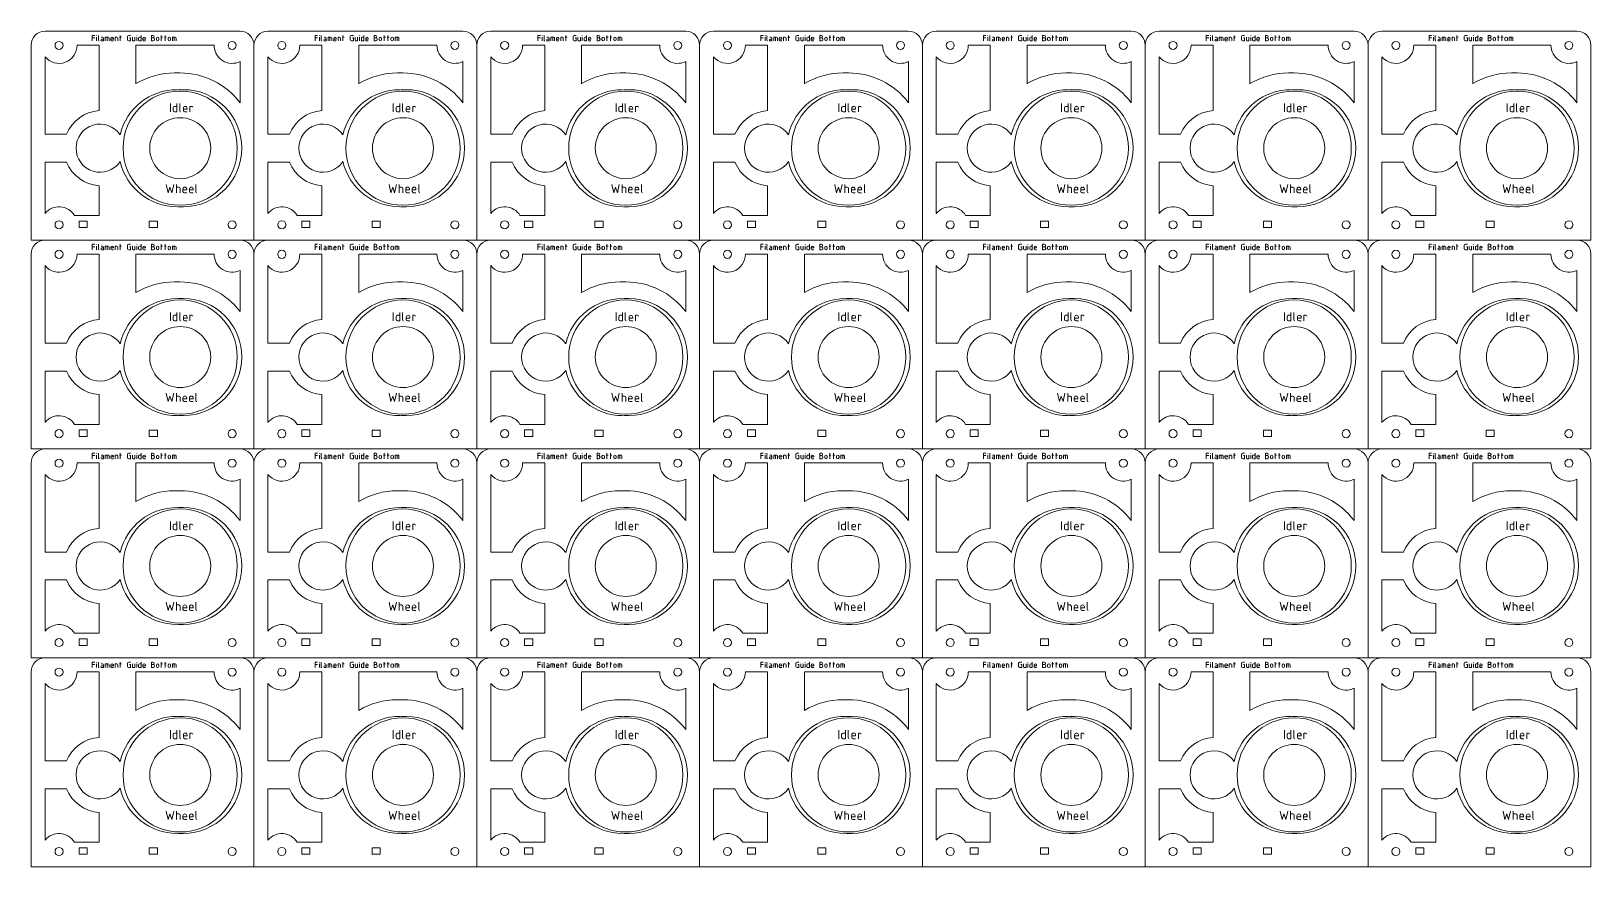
# Model space of a CAD drawing. Header units: millimetres. Extents: x 0 to 560, y 2 to 302.
import ezdxf

# ---------------------------------------------------------------- set-up
doc = ezdxf.new("R2010")
doc.units = ezdxf.units.MM
for name, color, linetype, lineweight, true_color in [('Filament Guide Bottom', 7, 'CONTINUOUS', 0, 0x000000), ('Filament Guide Bottom Honeycomb', 7, 'CONTINUOUS', 0, 0x000000), ('Filament Guide Bottom Text', 4, 'CONTINUOUS', 0, 0x00ffff), ('Idler Wheel', 7, 'CONTINUOUS', 0, 0x000000), ('Idler Wheel Text', 4, 'CONTINUOUS', 0, 0x00ffff)]:
    doc.layers.add(name, color=color, linetype=linetype, lineweight=lineweight, true_color=true_color)

msp = doc.modelspace()

# ---------------------------------------------------------------- linework, layer by layer
at = {"layer": 'Filament Guide Bottom'}
for p, q in [((75, 302.5), (5, 302.5)), ((155, 302.5), (85, 302.5)), ((235, 302.5), (165, 302.5)), ((315, 302.5), (245, 302.5)), ((395, 302.5), (325, 302.5)), ((475, 302.5), (405, 302.5)), ((485, 302.5), (555, 302.5)), ((0, 227.5), (0, 297.5)), ((80, 227.5), (80, 297.5)), ((160, 227.5), (160, 297.5)), ((240, 227.5), (240, 297.5)), ((320, 227.5), (320, 297.5)), ((400, 227.5), (400, 297.5)), ((480, 227.5), (480, 297.5)), ((560, 227.5), (560, 297.5)), ((52.63, 281.5), (54.63, 281.5)), ((132.62, 281.5), (134.62, 281.5)), ((212.62, 281.5), (214.62, 281.5)), ((292.62, 281.5), (294.62, 281.5)), ((372.62, 281.5), (374.62, 281.5)), ((452.62, 281.5), (454.62, 281.5)), ((532.62, 281.5), (534.62, 281.5)), ((52.63, 239.5), (54.63, 239.5)), ((132.62, 239.5), (134.62, 239.5)), ((212.62, 239.5), (214.62, 239.5)), ((292.62, 239.5), (294.62, 239.5)), ((372.62, 239.5), (374.62, 239.5)), ((452.62, 239.5), (454.62, 239.5)), ((532.62, 239.5), (534.62, 239.5)), ((20.07, 234.35), (17.17, 234.35)), ((17.17, 234.35), (17.17, 232)), ((17.17, 232), (20.07, 232)), ((20.07, 232), (20.07, 234.35)), ((42.42, 234.3), (45.32, 234.3)), ((42.42, 232), (42.42, 234.3)), ((45.32, 232), (42.42, 232)), ((45.32, 234.3), (45.32, 232)), ((100.07, 234.35), (97.17, 234.35)), ((97.17, 234.35), (97.17, 232)), ((97.17, 232), (100.07, 232)), ((100.07, 232), (100.07, 234.35)), ((122.42, 234.3), (125.32, 234.3)), ((122.42, 232), (122.42, 234.3)), ((125.32, 232), (122.42, 232)), ((125.32, 234.3), (125.32, 232)), ((180.07, 234.35), (177.17, 234.35)), ((177.17, 234.35), (177.17, 232)), ((177.17, 232), (180.07, 232)), ((180.07, 232), (180.07, 234.35)), ((202.42, 234.3), (205.32, 234.3)), ((202.42, 232), (202.42, 234.3)), ((205.32, 232), (202.42, 232)), ((205.32, 234.3), (205.32, 232)), ((260.07, 234.35), (257.17, 234.35)), ((257.17, 234.35), (257.17, 232)), ((257.17, 232), (260.07, 232)), ((260.07, 232), (260.07, 234.35)), ((282.42, 234.3), (285.32, 234.3)), ((282.42, 232), (282.42, 234.3)), ((285.32, 232), (282.42, 232)), ((285.32, 234.3), (285.32, 232)), ((340.07, 234.35), (337.17, 234.35)), ((337.17, 234.35), (337.17, 232)), ((337.17, 232), (340.07, 232)), ((340.07, 232), (340.07, 234.35)), ((362.42, 234.3), (365.32, 234.3)), ((362.42, 232), (362.42, 234.3)), ((365.32, 232), (362.42, 232)), ((365.32, 234.3), (365.32, 232)), ((420.07, 234.35), (417.17, 234.35)), ((417.17, 234.35), (417.17, 232)), ((417.17, 232), (420.07, 232)), ((420.07, 232), (420.07, 234.35)), ((442.42, 234.3), (445.32, 234.3)), ((442.42, 232), (442.42, 234.3)), ((445.32, 232), (442.42, 232)), ((445.32, 234.3), (445.32, 232)), ((500.07, 234.35), (497.17, 234.35)), ((497.17, 234.35), (497.17, 232)), ((497.17, 232), (500.07, 232)), ((500.07, 232), (500.07, 234.35)), ((522.42, 234.3), (525.32, 234.3)), ((522.42, 232), (522.42, 234.3)), ((525.32, 232), (522.42, 232)), ((525.32, 234.3), (525.32, 232)), ((80, 227.5), (0, 227.5)), ((160, 227.5), (80, 227.5)), ((240, 227.5), (160, 227.5)), ((320, 227.5), (240, 227.5)), ((400, 227.5), (320, 227.5)), ((480, 227.5), (400, 227.5)), ((560, 227.5), (480, 227.5)), ((0, 152.5), (0, 222.5)), ((80, 152.5), (80, 222.5)), ((160, 152.5), (160, 222.5)), ((240, 152.5), (240, 222.5)), ((320, 152.5), (320, 222.5)), ((400, 152.5), (400, 222.5)), ((480, 152.5), (480, 222.5)), ((560, 152.5), (560, 222.5)), ((52.63, 206.5), (54.63, 206.5)), ((132.62, 206.5), (134.62, 206.5)), ((212.62, 206.5), (214.62, 206.5)), ((292.62, 206.5), (294.62, 206.5)), ((372.62, 206.5), (374.62, 206.5)), ((452.62, 206.5), (454.62, 206.5)), ((532.62, 206.5), (534.62, 206.5)), ((52.63, 164.5), (54.63, 164.5)), ((132.62, 164.5), (134.62, 164.5)), ((212.62, 164.5), (214.62, 164.5)), ((292.62, 164.5), (294.62, 164.5)), ((372.62, 164.5), (374.62, 164.5)), ((452.62, 164.5), (454.62, 164.5)), ((532.62, 164.5), (534.62, 164.5)), ((20.07, 159.35), (17.17, 159.35)), ((17.17, 159.35), (17.17, 157)), ((17.17, 157), (20.07, 157)), ((20.07, 157), (20.07, 159.35)), ((42.42, 159.3), (45.32, 159.3)), ((42.42, 157), (42.42, 159.3)), ((45.32, 157), (42.42, 157)), ((45.32, 159.3), (45.32, 157)), ((100.07, 159.35), (97.17, 159.35)), ((97.17, 159.35), (97.17, 157)), ((97.17, 157), (100.07, 157)), ((100.07, 157), (100.07, 159.35)), ((122.42, 159.3), (125.32, 159.3)), ((122.42, 157), (122.42, 159.3)), ((125.32, 157), (122.42, 157)), ((125.32, 159.3), (125.32, 157)), ((180.07, 159.35), (177.17, 159.35)), ((177.17, 159.35), (177.17, 157)), ((177.17, 157), (180.07, 157)), ((180.07, 157), (180.07, 159.35)), ((202.42, 159.3), (205.32, 159.3)), ((202.42, 157), (202.42, 159.3)), ((205.32, 157), (202.42, 157)), ((205.32, 159.3), (205.32, 157)), ((260.07, 159.35), (257.17, 159.35)), ((257.17, 159.35), (257.17, 157)), ((257.17, 157), (260.07, 157)), ((260.07, 157), (260.07, 159.35)), ((282.42, 159.3), (285.32, 159.3)), ((282.42, 157), (282.42, 159.3)), ((285.32, 157), (282.42, 157)), ((285.32, 159.3), (285.32, 157)), ((340.07, 159.35), (337.17, 159.35)), ((337.17, 159.35), (337.17, 157)), ((337.17, 157), (340.07, 157)), ((340.07, 157), (340.07, 159.35)), ((362.42, 159.3), (365.32, 159.3)), ((362.42, 157), (362.42, 159.3)), ((365.32, 157), (362.42, 157)), ((365.32, 159.3), (365.32, 157)), ((420.07, 159.35), (417.17, 159.35)), ((417.17, 159.35), (417.17, 157)), ((417.17, 157), (420.07, 157)), ((420.07, 157), (420.07, 159.35)), ((442.42, 159.3), (445.32, 159.3)), ((442.42, 157), (442.42, 159.3)), ((445.32, 157), (442.42, 157)), ((445.32, 159.3), (445.32, 157)), ((500.07, 159.35), (497.17, 159.35)), ((497.17, 159.35), (497.17, 157)), ((497.17, 157), (500.07, 157)), ((500.07, 157), (500.07, 159.35)), ((522.42, 159.3), (525.32, 159.3)), ((522.42, 157), (522.42, 159.3)), ((525.32, 157), (522.42, 157)), ((525.32, 159.3), (525.32, 157)), ((80, 152.5), (0, 152.5)), ((160, 152.5), (80, 152.5)), ((240, 152.5), (160, 152.5)), ((320, 152.5), (240, 152.5)), ((400, 152.5), (320, 152.5)), ((480, 152.5), (400, 152.5)), ((560, 152.5), (480, 152.5)), ((0, 77.5), (0, 147.5)), ((80, 77.5), (80, 147.5)), ((160, 77.5), (160, 147.5)), ((240, 77.5), (240, 147.5)), ((320, 77.5), (320, 147.5)), ((400, 77.5), (400, 147.5)), ((480, 77.5), (480, 147.5)), ((560, 77.5), (560, 147.5)), ((52.63, 131.5), (54.63, 131.5)), ((132.62, 131.5), (134.62, 131.5)), ((212.62, 131.5), (214.62, 131.5)), ((292.62, 131.5), (294.62, 131.5)), ((372.62, 131.5), (374.62, 131.5)), ((452.62, 131.5), (454.62, 131.5)), ((532.62, 131.5), (534.62, 131.5)), ((20.07, 84.35), (17.17, 84.35)), ((17.17, 84.35), (17.17, 82)), ((20.07, 82), (20.07, 84.35)), ((42.42, 84.3), (45.32, 84.3)), ((42.42, 82), (42.42, 84.3)), ((45.32, 84.3), (45.32, 82)), ((52.63, 89.5), (54.63, 89.5)), ((100.07, 84.35), (97.17, 84.35)), ((97.17, 84.35), (97.17, 82)), ((100.07, 82), (100.07, 84.35)), ((122.42, 84.3), (125.32, 84.3)), ((122.42, 82), (122.42, 84.3)), ((125.32, 84.3), (125.32, 82)), ((132.62, 89.5), (134.62, 89.5)), ((180.07, 84.35), (177.17, 84.35)), ((177.17, 84.35), (177.17, 82)), ((180.07, 82), (180.07, 84.35)), ((202.42, 84.3), (205.32, 84.3)), ((202.42, 82), (202.42, 84.3)), ((205.32, 84.3), (205.32, 82)), ((212.62, 89.5), (214.62, 89.5)), ((260.07, 84.35), (257.17, 84.35)), ((257.17, 84.35), (257.17, 82)), ((260.07, 82), (260.07, 84.35)), ((282.42, 84.3), (285.32, 84.3)), ((282.42, 82), (282.42, 84.3)), ((285.32, 84.3), (285.32, 82)), ((292.62, 89.5), (294.62, 89.5)), ((340.07, 84.35), (337.17, 84.35)), ((337.17, 84.35), (337.17, 82)), ((340.07, 82), (340.07, 84.35)), ((362.42, 84.3), (365.32, 84.3)), ((362.42, 82), (362.42, 84.3)), ((365.32, 84.3), (365.32, 82)), ((372.62, 89.5), (374.62, 89.5)), ((420.07, 84.35), (417.17, 84.35)), ((417.17, 84.35), (417.17, 82)), ((420.07, 82), (420.07, 84.35)), ((442.42, 84.3), (445.32, 84.3)), ((442.42, 82), (442.42, 84.3)), ((445.32, 84.3), (445.32, 82)), ((452.62, 89.5), (454.62, 89.5)), ((500.07, 84.35), (497.17, 84.35)), ((497.17, 84.35), (497.17, 82)), ((500.07, 82), (500.07, 84.35)), ((522.42, 84.3), (525.32, 84.3)), ((522.42, 82), (522.42, 84.3)), ((525.32, 84.3), (525.32, 82)), ((532.62, 89.5), (534.62, 89.5)), ((17.17, 82), (20.07, 82)), ((45.32, 82), (42.42, 82)), ((97.17, 82), (100.07, 82)), ((125.32, 82), (122.42, 82)), ((177.17, 82), (180.07, 82)), ((205.32, 82), (202.42, 82)), ((257.17, 82), (260.07, 82)), ((285.32, 82), (282.42, 82)), ((337.17, 82), (340.07, 82)), ((365.32, 82), (362.42, 82)), ((417.17, 82), (420.07, 82)), ((445.32, 82), (442.42, 82)), ((497.17, 82), (500.07, 82)), ((525.32, 82), (522.42, 82)), ((80, 77.5), (0, 77.5)), ((160, 77.5), (80, 77.5)), ((240, 77.5), (160, 77.5)), ((320, 77.5), (240, 77.5)), ((400, 77.5), (320, 77.5)), ((480, 77.5), (400, 77.5)), ((560, 77.5), (480, 77.5)), ((0, 2.5), (0, 72.5)), ((80, 2.5), (80, 72.5)), ((160, 2.5), (160, 72.5)), ((240, 2.5), (240, 72.5)), ((320, 2.5), (320, 72.5)), ((400, 2.5), (400, 72.5)), ((480, 2.5), (480, 72.5)), ((560, 2.5), (560, 72.5)), ((52.63, 56.5), (54.63, 56.5)), ((132.62, 56.5), (134.62, 56.5)), ((212.62, 56.5), (214.62, 56.5)), ((292.62, 56.5), (294.62, 56.5)), ((372.62, 56.5), (374.62, 56.5)), ((452.62, 56.5), (454.62, 56.5)), ((532.62, 56.5), (534.62, 56.5)), ((52.63, 14.5), (54.63, 14.5)), ((132.62, 14.5), (134.62, 14.5)), ((212.62, 14.5), (214.62, 14.5)), ((292.62, 14.5), (294.62, 14.5)), ((372.62, 14.5), (374.62, 14.5)), ((452.62, 14.5), (454.62, 14.5)), ((532.62, 14.5), (534.62, 14.5)), ((20.07, 9.35), (17.17, 9.35)), ((17.17, 9.35), (17.17, 7)), ((17.17, 7), (20.07, 7)), ((20.07, 7), (20.07, 9.35)), ((42.42, 9.3), (45.32, 9.3)), ((42.42, 7), (42.42, 9.3)), ((45.32, 7), (42.42, 7)), ((45.32, 9.3), (45.32, 7)), ((100.07, 9.35), (97.17, 9.35)), ((97.17, 9.35), (97.17, 7)), ((97.17, 7), (100.07, 7)), ((100.07, 7), (100.07, 9.35)), ((122.42, 9.3), (125.32, 9.3)), ((122.42, 7), (122.42, 9.3)), ((125.32, 7), (122.42, 7)), ((125.32, 9.3), (125.32, 7)), ((180.07, 9.35), (177.17, 9.35)), ((177.17, 9.35), (177.17, 7)), ((177.17, 7), (180.07, 7)), ((180.07, 7), (180.07, 9.35)), ((202.42, 9.3), (205.32, 9.3)), ((202.42, 7), (202.42, 9.3)), ((205.32, 7), (202.42, 7)), ((205.32, 9.3), (205.32, 7)), ((260.07, 9.35), (257.17, 9.35)), ((257.17, 9.35), (257.17, 7)), ((257.17, 7), (260.07, 7)), ((260.07, 7), (260.07, 9.35)), ((282.42, 9.3), (285.32, 9.3)), ((282.42, 7), (282.42, 9.3)), ((285.32, 7), (282.42, 7)), ((285.32, 9.3), (285.32, 7)), ((340.07, 9.35), (337.17, 9.35)), ((337.17, 9.35), (337.17, 7)), ((337.17, 7), (340.07, 7)), ((340.07, 7), (340.07, 9.35)), ((362.42, 9.3), (365.32, 9.3)), ((362.42, 7), (362.42, 9.3)), ((365.32, 7), (362.42, 7)), ((365.32, 9.3), (365.32, 7)), ((420.07, 9.35), (417.17, 9.35)), ((417.17, 9.35), (417.17, 7)), ((417.17, 7), (420.07, 7)), ((420.07, 7), (420.07, 9.35)), ((442.42, 9.3), (445.32, 9.3)), ((442.42, 7), (442.42, 9.3)), ((445.32, 7), (442.42, 7)), ((445.32, 9.3), (445.32, 7)), ((500.07, 9.35), (497.17, 9.35)), ((497.17, 9.35), (497.17, 7)), ((497.17, 7), (500.07, 7)), ((500.07, 7), (500.07, 9.35)), ((522.42, 9.3), (525.32, 9.3)), ((522.42, 7), (522.42, 9.3)), ((525.32, 7), (522.42, 7)), ((525.32, 9.3), (525.32, 7)), ((80, 2.5), (0, 2.5)), ((160, 2.5), (80, 2.5)), ((240, 2.5), (160, 2.5)), ((320, 2.5), (240, 2.5)), ((400, 2.5), (320, 2.5)), ((480, 2.5), (400, 2.5)), ((560, 2.5), (480, 2.5))]:
    msp.add_line(p, q, dxfattribs=at)
for centre in [(10, 297.4), (72.15, 297.4), (90, 297.4), (152.15, 297.4), (170, 297.4), (232.15, 297.4), (250, 297.4), (312.15, 297.4), (330, 297.4), (392.15, 297.4), (410, 297.4), (472.15, 297.4), (490, 297.4), (552.15, 297.4), (10, 233), (72.15, 233), (90, 233), (152.15, 233), (170, 233), (232.15, 233), (250, 233), (312.15, 233), (330, 233), (392.15, 233), (410, 233), (472.15, 233), (490, 233), (552.15, 233), (10, 222.4), (72.15, 222.4), (90, 222.4), (152.15, 222.4), (170, 222.4), (232.15, 222.4), (250, 222.4), (312.15, 222.4), (330, 222.4), (392.15, 222.4), (410, 222.4), (472.15, 222.4), (490, 222.4), (552.15, 222.4), (10, 158), (72.15, 158), (90, 158), (152.15, 158), (170, 158), (232.15, 158), (250, 158), (312.15, 158), (330, 158), (392.15, 158), (410, 158), (472.15, 158), (490, 158), (552.15, 158), (10, 147.4), (72.15, 147.4), (90, 147.4), (152.15, 147.4), (170, 147.4), (232.15, 147.4), (250, 147.4), (312.15, 147.4), (330, 147.4), (392.15, 147.4), (410, 147.4), (472.15, 147.4), (490, 147.4), (552.15, 147.4), (10, 83), (72.15, 83), (90, 83), (152.15, 83), (170, 83), (232.15, 83), (250, 83), (312.15, 83), (330, 83), (392.15, 83), (410, 83), (472.15, 83), (490, 83), (552.15, 83), (10, 72.4), (72.15, 72.4), (90, 72.4), (152.15, 72.4), (170, 72.4), (232.15, 72.4), (250, 72.4), (312.15, 72.4), (330, 72.4), (392.15, 72.4), (410, 72.4), (472.15, 72.4), (490, 72.4), (552.15, 72.4), (10, 8), (72.15, 8), (90, 8), (152.15, 8), (170, 8), (232.15, 8), (250, 8), (312.15, 8), (330, 8), (392.15, 8), (410, 8), (472.15, 8), (490, 8), (552.15, 8)]:
    msp.add_circle(centre, 1.45, dxfattribs=at)
for centre, radius, start, end in [((5, 297.5), 5, 90, 180), ((75, 297.5), 5, 0, 90), ((85, 297.5), 5, 90, 180), ((155, 297.5), 5, 0, 90), ((165, 297.5), 5, 90, 180), ((235, 297.5), 5, 0, 90), ((245, 297.5), 5, 90, 180), ((315, 297.5), 5, 0, 90), ((325, 297.5), 5, 90, 180), ((395, 297.5), 5, 0, 90), ((405, 297.5), 5, 90, 180), ((475, 297.5), 5, 0, 90), ((485, 297.5), 5, 90, 180), ((555, 297.5), 5, 0, 90), ((52.38, 260.5), 21, 90, 166.7403), ((54.63, 260.5), 21, 270, 90), ((132.38, 260.5), 21, 90, 166.7403), ((134.62, 260.5), 21, 270, 90), ((212.37, 260.5), 21, 90, 166.7403), ((214.62, 260.5), 21, 270, 90), ((292.37, 260.5), 21, 90, 166.7403), ((294.62, 260.5), 21, 270, 90), ((372.37, 260.5), 21, 90, 166.7403), ((374.62, 260.5), 21, 270, 90), ((452.37, 260.5), 21, 90, 166.7403), ((454.62, 260.5), 21, 270, 90), ((532.37, 260.5), 21, 90, 166.7403), ((534.62, 260.5), 21, 270, 90), ((24.75, 260.5), 8.65, 33.8376, 326.1624), ((104.75, 260.5), 8.65, 33.8376, 326.1624), ((184.75, 260.5), 8.65, 33.8376, 326.1624), ((264.75, 260.5), 8.65, 33.8376, 326.1624), ((344.75, 260.5), 8.65, 33.8376, 326.1624), ((424.75, 260.5), 8.65, 33.8376, 326.1624), ((504.75, 260.5), 8.65, 33.8376, 326.1624), ((52.38, 260.5), 21, 193.2597, 270), ((132.38, 260.5), 21, 193.2597, 270), ((212.37, 260.5), 21, 193.2597, 270), ((292.37, 260.5), 21, 193.2597, 270), ((372.37, 260.5), 21, 193.2597, 270), ((452.37, 260.5), 21, 193.2597, 270), ((532.37, 260.5), 21, 193.2597, 270), ((5, 222.5), 5, 90, 180), ((75, 222.5), 5, 0, 90), ((85, 222.5), 5, 90, 180), ((155, 222.5), 5, 0, 90), ((165, 222.5), 5, 90, 180), ((235, 222.5), 5, 0, 90), ((245, 222.5), 5, 90, 180), ((315, 222.5), 5, 0, 90), ((325, 222.5), 5, 90, 180), ((395, 222.5), 5, 0, 90), ((405, 222.5), 5, 90, 180), ((475, 222.5), 5, 0, 90), ((485, 222.5), 5, 90, 180), ((555, 222.5), 5, 0, 90), ((52.38, 185.5), 21, 90, 166.7403), ((54.63, 185.5), 21, 270, 90), ((132.38, 185.5), 21, 90, 166.7403), ((134.62, 185.5), 21, 270, 90), ((212.37, 185.5), 21, 90, 166.7403), ((214.62, 185.5), 21, 270, 90), ((292.37, 185.5), 21, 90, 166.7403), ((294.62, 185.5), 21, 270, 90), ((372.37, 185.5), 21, 90, 166.7403), ((374.62, 185.5), 21, 270, 90), ((452.37, 185.5), 21, 90, 166.7403), ((454.62, 185.5), 21, 270, 90), ((532.37, 185.5), 21, 90, 166.7403), ((534.62, 185.5), 21, 270, 90), ((24.75, 185.5), 8.65, 33.8376, 326.1624), ((104.75, 185.5), 8.65, 33.8376, 326.1624), ((184.75, 185.5), 8.65, 33.8376, 326.1624), ((264.75, 185.5), 8.65, 33.8376, 326.1624), ((344.75, 185.5), 8.65, 33.8376, 326.1624), ((424.75, 185.5), 8.65, 33.8376, 326.1624), ((504.75, 185.5), 8.65, 33.8376, 326.1624), ((52.38, 185.5), 21, 193.2597, 270), ((132.38, 185.5), 21, 193.2597, 270), ((212.37, 185.5), 21, 193.2597, 270), ((292.37, 185.5), 21, 193.2597, 270), ((372.37, 185.5), 21, 193.2597, 270), ((452.37, 185.5), 21, 193.2597, 270), ((532.37, 185.5), 21, 193.2597, 270), ((5, 147.5), 5, 90, 180), ((75, 147.5), 5, 0, 90), ((85, 147.5), 5, 90, 180), ((155, 147.5), 5, 0, 90), ((165, 147.5), 5, 90, 180), ((235, 147.5), 5, 0, 90), ((245, 147.5), 5, 90, 180), ((315, 147.5), 5, 0, 90), ((325, 147.5), 5, 90, 180), ((395, 147.5), 5, 0, 90), ((405, 147.5), 5, 90, 180), ((475, 147.5), 5, 0, 90), ((485, 147.5), 5, 90, 180), ((555, 147.5), 5, 0, 90), ((52.38, 110.5), 21, 90, 166.7403), ((54.63, 110.5), 21, 270, 90), ((132.38, 110.5), 21, 90, 166.7403), ((134.62, 110.5), 21, 270, 90), ((212.37, 110.5), 21, 90, 166.7403), ((214.62, 110.5), 21, 270, 90), ((292.37, 110.5), 21, 90, 166.7403), ((294.62, 110.5), 21, 270, 90), ((372.37, 110.5), 21, 90, 166.7403), ((374.62, 110.5), 21, 270, 90), ((452.37, 110.5), 21, 90, 166.7403), ((454.62, 110.5), 21, 270, 90), ((532.37, 110.5), 21, 90, 166.7403), ((534.62, 110.5), 21, 270, 90), ((24.75, 110.5), 8.65, 33.8376, 326.1624), ((104.75, 110.5), 8.65, 33.8376, 326.1624), ((184.75, 110.5), 8.65, 33.8376, 326.1624), ((264.75, 110.5), 8.65, 33.8376, 326.1624), ((344.75, 110.5), 8.65, 33.8376, 326.1624), ((424.75, 110.5), 8.65, 33.8376, 326.1624), ((504.75, 110.5), 8.65, 33.8376, 326.1624), ((52.38, 110.5), 21, 193.2597, 270), ((132.38, 110.5), 21, 193.2597, 270), ((212.37, 110.5), 21, 193.2597, 270), ((292.37, 110.5), 21, 193.2597, 270), ((372.37, 110.5), 21, 193.2597, 270), ((452.37, 110.5), 21, 193.2597, 270), ((532.37, 110.5), 21, 193.2597, 270), ((5, 72.5), 5, 90, 180), ((75, 72.5), 5, 0, 90), ((85, 72.5), 5, 90, 180), ((155, 72.5), 5, 0, 90), ((165, 72.5), 5, 90, 180), ((235, 72.5), 5, 0, 90), ((245, 72.5), 5, 90, 180), ((315, 72.5), 5, 0, 90), ((325, 72.5), 5, 90, 180), ((395, 72.5), 5, 0, 90), ((405, 72.5), 5, 90, 180), ((475, 72.5), 5, 0, 90), ((485, 72.5), 5, 90, 180), ((555, 72.5), 5, 0, 90), ((52.38, 35.5), 21, 90, 166.7403), ((54.63, 35.5), 21, 270, 90), ((132.38, 35.5), 21, 90, 166.7403), ((134.62, 35.5), 21, 270, 90), ((212.37, 35.5), 21, 90, 166.7403), ((214.62, 35.5), 21, 270, 90), ((292.37, 35.5), 21, 90, 166.7403), ((294.62, 35.5), 21, 270, 90), ((372.37, 35.5), 21, 90, 166.7403), ((374.62, 35.5), 21, 270, 90), ((452.37, 35.5), 21, 90, 166.7403), ((454.62, 35.5), 21, 270, 90), ((532.37, 35.5), 21, 90, 166.7403), ((534.62, 35.5), 21, 270, 90), ((24.75, 35.5), 8.65, 33.8376, 326.1624), ((104.75, 35.5), 8.65, 33.8376, 326.1624), ((184.75, 35.5), 8.65, 33.8376, 326.1624), ((264.75, 35.5), 8.65, 33.8376, 326.1624), ((344.75, 35.5), 8.65, 33.8376, 326.1624), ((424.75, 35.5), 8.65, 33.8376, 326.1624), ((504.75, 35.5), 8.65, 33.8376, 326.1624), ((52.38, 35.5), 21, 193.2597, 270), ((132.38, 35.5), 21, 193.2597, 270), ((212.37, 35.5), 21, 193.2597, 270), ((292.37, 35.5), 21, 193.2597, 270), ((372.37, 35.5), 21, 193.2597, 270), ((452.37, 35.5), 21, 193.2597, 270), ((532.37, 35.5), 21, 193.2597, 270)]:
    msp.add_arc(centre, radius, start, end, dxfattribs=at)
at = {"layer": 'Filament Guide Bottom Honeycomb'}
for p, q in [((16.45, 297.5), (24.38, 297.5)), ((24.38, 297.5), (24.38, 273.97)), ((37.63, 297.5), (65.7, 297.5)), ((37.63, 283.66), (37.63, 297.5)), ((96.45, 297.5), (104.37, 297.5)), ((104.37, 297.5), (104.37, 273.97)), ((117.62, 297.5), (145.7, 297.5)), ((117.62, 283.66), (117.62, 297.5)), ((176.45, 297.5), (184.37, 297.5)), ((184.37, 297.5), (184.37, 273.97)), ((197.62, 297.5), (225.7, 297.5)), ((197.62, 283.66), (197.62, 297.5)), ((256.45, 297.5), (264.37, 297.5)), ((264.37, 297.5), (264.37, 273.97)), ((277.62, 297.5), (305.7, 297.5)), ((277.62, 283.66), (277.62, 297.5)), ((336.45, 297.5), (344.37, 297.5)), ((344.37, 297.5), (344.37, 273.97)), ((357.62, 297.5), (385.7, 297.5)), ((357.62, 283.66), (357.62, 297.5)), ((416.45, 297.5), (424.37, 297.5)), ((424.37, 297.5), (424.37, 273.97)), ((437.62, 297.5), (465.7, 297.5)), ((437.62, 283.66), (437.62, 297.5)), ((496.45, 297.5), (504.37, 297.5)), ((504.37, 297.5), (504.37, 273.97)), ((517.62, 297.5), (545.7, 297.5)), ((517.62, 283.66), (517.62, 297.5)), ((5, 293.33), (5, 265.5)), ((75, 291.61), (75, 276.83)), ((85, 293.33), (85, 265.5)), ((155, 291.61), (155, 276.83)), ((165, 293.33), (165, 265.5)), ((235, 291.61), (235, 276.83)), ((245, 293.33), (245, 265.5)), ((315, 291.61), (315, 276.83)), ((325, 293.33), (325, 265.5)), ((395, 291.61), (395, 276.83)), ((405, 293.33), (405, 265.5)), ((475, 291.61), (475, 276.83)), ((485, 293.33), (485, 265.5)), ((555, 291.61), (555, 276.83)), ((53.5, 287.5), (51.5, 287.5)), ((133.5, 287.5), (131.5, 287.5)), ((213.5, 287.5), (211.5, 287.5)), ((293.5, 287.5), (291.5, 287.5)), ((373.5, 287.5), (371.5, 287.5)), ((453.5, 287.5), (451.5, 287.5)), ((533.5, 287.5), (531.5, 287.5)), ((5, 265.5), (12.71, 265.5)), ((85, 265.5), (92.71, 265.5)), ((165, 265.5), (172.71, 265.5)), ((245, 265.5), (252.71, 265.5)), ((325, 265.5), (332.71, 265.5)), ((405, 265.5), (412.71, 265.5)), ((485, 265.5), (492.71, 265.5)), ((5, 237.07), (5, 255.5)), ((12.71, 255.5), (5, 255.5)), ((85, 237.07), (85, 255.5)), ((92.71, 255.5), (85, 255.5)), ((165, 237.07), (165, 255.5)), ((172.71, 255.5), (165, 255.5)), ((245, 237.07), (245, 255.5)), ((252.71, 255.5), (245, 255.5)), ((325, 237.07), (325, 255.5)), ((332.71, 255.5), (325, 255.5)), ((405, 237.07), (405, 255.5)), ((412.71, 255.5), (405, 255.5)), ((485, 237.07), (485, 255.5)), ((492.71, 255.5), (485, 255.5)), ((24.38, 236.35), (24.38, 247.03)), ((104.37, 236.35), (104.37, 247.03)), ((184.37, 236.35), (184.37, 247.03)), ((264.37, 236.35), (264.37, 247.03)), ((344.37, 236.35), (344.37, 247.03)), ((424.37, 236.35), (424.37, 247.03)), ((504.37, 236.35), (504.37, 247.03)), ((15.51, 236.35), (24.38, 236.35)), ((95.51, 236.35), (104.37, 236.35)), ((175.51, 236.35), (184.37, 236.35)), ((255.51, 236.35), (264.37, 236.35)), ((335.51, 236.35), (344.37, 236.35)), ((415.51, 236.35), (424.37, 236.35)), ((495.51, 236.35), (504.37, 236.35)), ((16.45, 222.5), (24.38, 222.5)), ((24.38, 222.5), (24.38, 198.97)), ((37.63, 222.5), (65.7, 222.5)), ((37.63, 208.66), (37.63, 222.5)), ((96.45, 222.5), (104.37, 222.5)), ((104.37, 222.5), (104.37, 198.97)), ((117.62, 222.5), (145.7, 222.5)), ((117.62, 208.66), (117.62, 222.5)), ((176.45, 222.5), (184.37, 222.5)), ((184.37, 222.5), (184.37, 198.97)), ((197.62, 222.5), (225.7, 222.5)), ((197.62, 208.66), (197.62, 222.5)), ((256.45, 222.5), (264.37, 222.5)), ((264.37, 222.5), (264.37, 198.97)), ((277.62, 222.5), (305.7, 222.5)), ((277.62, 208.66), (277.62, 222.5)), ((336.45, 222.5), (344.37, 222.5)), ((344.37, 222.5), (344.37, 198.97)), ((357.62, 222.5), (385.7, 222.5)), ((357.62, 208.66), (357.62, 222.5)), ((416.45, 222.5), (424.37, 222.5)), ((424.37, 222.5), (424.37, 198.97)), ((437.62, 222.5), (465.7, 222.5)), ((437.62, 208.66), (437.62, 222.5)), ((496.45, 222.5), (504.37, 222.5)), ((504.37, 222.5), (504.37, 198.97)), ((517.62, 222.5), (545.7, 222.5)), ((517.62, 208.66), (517.62, 222.5)), ((5, 218.33), (5, 190.5)), ((75, 216.61), (75, 201.83)), ((85, 218.33), (85, 190.5)), ((155, 216.61), (155, 201.83)), ((165, 218.33), (165, 190.5)), ((235, 216.61), (235, 201.83)), ((245, 218.33), (245, 190.5)), ((315, 216.61), (315, 201.83)), ((325, 218.33), (325, 190.5)), ((395, 216.61), (395, 201.83)), ((405, 218.33), (405, 190.5)), ((475, 216.61), (475, 201.83)), ((485, 218.33), (485, 190.5)), ((555, 216.61), (555, 201.83)), ((53.5, 212.5), (51.5, 212.5)), ((133.5, 212.5), (131.5, 212.5)), ((213.5, 212.5), (211.5, 212.5)), ((293.5, 212.5), (291.5, 212.5)), ((373.5, 212.5), (371.5, 212.5)), ((453.5, 212.5), (451.5, 212.5)), ((533.5, 212.5), (531.5, 212.5)), ((5, 190.5), (12.71, 190.5)), ((85, 190.5), (92.71, 190.5)), ((165, 190.5), (172.71, 190.5)), ((245, 190.5), (252.71, 190.5)), ((325, 190.5), (332.71, 190.5)), ((405, 190.5), (412.71, 190.5)), ((485, 190.5), (492.71, 190.5)), ((5, 162.07), (5, 180.5)), ((12.71, 180.5), (5, 180.5)), ((85, 162.07), (85, 180.5)), ((92.71, 180.5), (85, 180.5)), ((165, 162.07), (165, 180.5)), ((172.71, 180.5), (165, 180.5)), ((245, 162.07), (245, 180.5)), ((252.71, 180.5), (245, 180.5)), ((325, 162.07), (325, 180.5)), ((332.71, 180.5), (325, 180.5)), ((405, 162.07), (405, 180.5)), ((412.71, 180.5), (405, 180.5)), ((485, 162.07), (485, 180.5)), ((492.71, 180.5), (485, 180.5)), ((24.38, 161.35), (24.38, 172.03)), ((104.37, 161.35), (104.37, 172.03)), ((184.37, 161.35), (184.37, 172.03)), ((264.37, 161.35), (264.37, 172.03)), ((344.37, 161.35), (344.37, 172.03)), ((424.37, 161.35), (424.37, 172.03)), ((504.37, 161.35), (504.37, 172.03)), ((15.51, 161.35), (24.38, 161.35)), ((95.51, 161.35), (104.37, 161.35)), ((175.51, 161.35), (184.37, 161.35)), ((255.51, 161.35), (264.37, 161.35)), ((335.51, 161.35), (344.37, 161.35)), ((415.51, 161.35), (424.37, 161.35)), ((495.51, 161.35), (504.37, 161.35)), ((16.45, 147.5), (24.38, 147.5)), ((24.38, 147.5), (24.38, 123.97)), ((37.63, 147.5), (65.7, 147.5)), ((37.63, 133.66), (37.63, 147.5)), ((96.45, 147.5), (104.37, 147.5)), ((104.37, 147.5), (104.37, 123.97)), ((117.62, 147.5), (145.7, 147.5)), ((117.62, 133.66), (117.62, 147.5)), ((176.45, 147.5), (184.37, 147.5)), ((184.37, 147.5), (184.37, 123.97)), ((197.62, 147.5), (225.7, 147.5)), ((197.62, 133.66), (197.62, 147.5)), ((256.45, 147.5), (264.37, 147.5)), ((264.37, 147.5), (264.37, 123.97)), ((277.62, 147.5), (305.7, 147.5)), ((277.62, 133.66), (277.62, 147.5)), ((336.45, 147.5), (344.37, 147.5)), ((344.37, 147.5), (344.37, 123.97)), ((357.62, 147.5), (385.7, 147.5)), ((357.62, 133.66), (357.62, 147.5)), ((416.45, 147.5), (424.37, 147.5)), ((424.37, 147.5), (424.37, 123.97)), ((437.62, 147.5), (465.7, 147.5)), ((437.62, 133.66), (437.62, 147.5)), ((496.45, 147.5), (504.37, 147.5)), ((504.37, 147.5), (504.37, 123.97)), ((517.62, 147.5), (545.7, 147.5)), ((517.62, 133.66), (517.62, 147.5)), ((5, 143.33), (5, 115.5)), ((75, 141.61), (75, 126.83)), ((85, 143.33), (85, 115.5)), ((155, 141.61), (155, 126.83)), ((165, 143.33), (165, 115.5)), ((235, 141.61), (235, 126.83)), ((245, 143.33), (245, 115.5)), ((315, 141.61), (315, 126.83)), ((325, 143.33), (325, 115.5)), ((395, 141.61), (395, 126.83)), ((405, 143.33), (405, 115.5)), ((475, 141.61), (475, 126.83)), ((485, 143.33), (485, 115.5)), ((555, 141.61), (555, 126.83)), ((53.5, 137.5), (51.5, 137.5)), ((133.5, 137.5), (131.5, 137.5)), ((213.5, 137.5), (211.5, 137.5)), ((293.5, 137.5), (291.5, 137.5)), ((373.5, 137.5), (371.5, 137.5)), ((453.5, 137.5), (451.5, 137.5)), ((533.5, 137.5), (531.5, 137.5)), ((5, 115.5), (12.71, 115.5)), ((85, 115.5), (92.71, 115.5)), ((165, 115.5), (172.71, 115.5)), ((245, 115.5), (252.71, 115.5)), ((325, 115.5), (332.71, 115.5)), ((405, 115.5), (412.71, 115.5)), ((485, 115.5), (492.71, 115.5)), ((5, 87.07), (5, 105.5)), ((12.71, 105.5), (5, 105.5)), ((85, 87.07), (85, 105.5)), ((92.71, 105.5), (85, 105.5)), ((165, 87.07), (165, 105.5)), ((172.71, 105.5), (165, 105.5)), ((245, 87.07), (245, 105.5)), ((252.71, 105.5), (245, 105.5)), ((325, 87.07), (325, 105.5)), ((332.71, 105.5), (325, 105.5)), ((405, 87.07), (405, 105.5)), ((412.71, 105.5), (405, 105.5)), ((485, 87.07), (485, 105.5)), ((492.71, 105.5), (485, 105.5)), ((24.38, 86.35), (24.38, 97.03)), ((104.37, 86.35), (104.37, 97.03)), ((184.37, 86.35), (184.37, 97.03)), ((264.37, 86.35), (264.37, 97.03)), ((344.37, 86.35), (344.37, 97.03)), ((424.37, 86.35), (424.37, 97.03)), ((504.37, 86.35), (504.37, 97.03)), ((15.51, 86.35), (24.38, 86.35)), ((95.51, 86.35), (104.37, 86.35)), ((175.51, 86.35), (184.37, 86.35)), ((255.51, 86.35), (264.37, 86.35)), ((335.51, 86.35), (344.37, 86.35)), ((415.51, 86.35), (424.37, 86.35)), ((495.51, 86.35), (504.37, 86.35)), ((5, 68.33), (5, 40.5)), ((16.45, 72.5), (24.38, 72.5)), ((24.38, 72.5), (24.38, 48.97)), ((37.63, 72.5), (65.7, 72.5)), ((37.63, 58.66), (37.63, 72.5)), ((85, 68.33), (85, 40.5)), ((96.45, 72.5), (104.37, 72.5)), ((104.37, 72.5), (104.37, 48.97)), ((117.62, 72.5), (145.7, 72.5)), ((117.62, 58.66), (117.62, 72.5)), ((165, 68.33), (165, 40.5)), ((176.45, 72.5), (184.37, 72.5)), ((184.37, 72.5), (184.37, 48.97)), ((197.62, 72.5), (225.7, 72.5)), ((197.62, 58.66), (197.62, 72.5)), ((245, 68.33), (245, 40.5)), ((256.45, 72.5), (264.37, 72.5)), ((264.37, 72.5), (264.37, 48.97)), ((277.62, 72.5), (305.7, 72.5)), ((277.62, 58.66), (277.62, 72.5)), ((325, 68.33), (325, 40.5)), ((336.45, 72.5), (344.37, 72.5)), ((344.37, 72.5), (344.37, 48.97)), ((357.62, 72.5), (385.7, 72.5)), ((357.62, 58.66), (357.62, 72.5)), ((405, 68.33), (405, 40.5)), ((416.45, 72.5), (424.37, 72.5)), ((424.37, 72.5), (424.37, 48.97)), ((437.62, 72.5), (465.7, 72.5)), ((437.62, 58.66), (437.62, 72.5)), ((485, 68.33), (485, 40.5)), ((496.45, 72.5), (504.37, 72.5)), ((504.37, 72.5), (504.37, 48.97)), ((517.62, 72.5), (545.7, 72.5)), ((517.62, 58.66), (517.62, 72.5)), ((53.5, 62.5), (51.5, 62.5)), ((75, 66.61), (75, 51.83)), ((133.5, 62.5), (131.5, 62.5)), ((155, 66.61), (155, 51.83)), ((213.5, 62.5), (211.5, 62.5)), ((235, 66.61), (235, 51.83)), ((293.5, 62.5), (291.5, 62.5)), ((315, 66.61), (315, 51.83)), ((373.5, 62.5), (371.5, 62.5)), ((395, 66.61), (395, 51.83)), ((453.5, 62.5), (451.5, 62.5)), ((475, 66.61), (475, 51.83)), ((533.5, 62.5), (531.5, 62.5)), ((555, 66.61), (555, 51.83)), ((5, 40.5), (12.71, 40.5)), ((85, 40.5), (92.71, 40.5)), ((165, 40.5), (172.71, 40.5)), ((245, 40.5), (252.71, 40.5)), ((325, 40.5), (332.71, 40.5)), ((405, 40.5), (412.71, 40.5)), ((485, 40.5), (492.71, 40.5)), ((5, 12.07), (5, 30.5)), ((12.71, 30.5), (5, 30.5)), ((85, 12.07), (85, 30.5)), ((92.71, 30.5), (85, 30.5)), ((165, 12.07), (165, 30.5)), ((172.71, 30.5), (165, 30.5)), ((245, 12.07), (245, 30.5)), ((252.71, 30.5), (245, 30.5)), ((325, 12.07), (325, 30.5)), ((332.71, 30.5), (325, 30.5)), ((405, 12.07), (405, 30.5)), ((412.71, 30.5), (405, 30.5)), ((485, 12.07), (485, 30.5)), ((492.71, 30.5), (485, 30.5)), ((24.38, 11.35), (24.38, 22.03)), ((104.37, 11.35), (104.37, 22.03)), ((184.37, 11.35), (184.37, 22.03)), ((264.37, 11.35), (264.37, 22.03)), ((344.37, 11.35), (344.37, 22.03)), ((424.37, 11.35), (424.37, 22.03)), ((504.37, 11.35), (504.37, 22.03)), ((15.51, 11.35), (24.38, 11.35)), ((95.51, 11.35), (104.37, 11.35)), ((175.51, 11.35), (184.37, 11.35)), ((255.51, 11.35), (264.37, 11.35)), ((335.51, 11.35), (344.37, 11.35)), ((415.51, 11.35), (424.37, 11.35)), ((495.51, 11.35), (504.37, 11.35))]:
    msp.add_line(p, q, dxfattribs=at)
for centre, radius, start, end in [((10, 297.4), 6.45, 219.1774, 0.8883), ((72.15, 297.4), 6.45, 179.1117, 296.2226), ((90, 297.4), 6.45, 219.1774, 0.8883), ((152.15, 297.4), 6.45, 179.1117, 296.2226), ((170, 297.4), 6.45, 219.1774, 0.8883), ((232.15, 297.4), 6.45, 179.1117, 296.2226), ((250, 297.4), 6.45, 219.1774, 0.8883), ((312.15, 297.4), 6.45, 179.1117, 296.2226), ((330, 297.4), 6.45, 219.1774, 0.8883), ((392.15, 297.4), 6.45, 179.1117, 296.2226), ((410, 297.4), 6.45, 219.1774, 0.8883), ((472.15, 297.4), 6.45, 179.1117, 296.2226), ((490, 297.4), 6.45, 219.1774, 0.8883), ((552.15, 297.4), 6.45, 179.1117, 296.2226), ((51.5, 260.5), 27, 90, 120.9232), ((53.5, 260.5), 27, 37.2221, 90), ((131.5, 260.5), 27, 90, 120.9232), ((133.5, 260.5), 27, 37.2221, 90), ((211.5, 260.5), 27, 90, 120.9232), ((213.5, 260.5), 27, 37.2221, 90), ((291.5, 260.5), 27, 90, 120.9232), ((293.5, 260.5), 27, 37.2221, 90), ((371.5, 260.5), 27, 90, 120.9232), ((373.5, 260.5), 27, 37.2221, 90), ((451.5, 260.5), 27, 90, 120.9232), ((453.5, 260.5), 27, 37.2221, 90), ((531.5, 260.5), 27, 90, 120.9232), ((533.5, 260.5), 27, 37.2221, 90), ((25.25, 260.5), 13.5, 93.7162, 158.2615), ((105.25, 260.5), 13.5, 93.7162, 158.2615), ((185.25, 260.5), 13.5, 93.7162, 158.2615), ((265.25, 260.5), 13.5, 93.7162, 158.2615), ((345.25, 260.5), 13.5, 93.7162, 158.2615), ((425.25, 260.5), 13.5, 93.7162, 158.2615), ((505.25, 260.5), 13.5, 93.7162, 158.2615), ((25.25, 260.5), 13.5, 201.7385, 266.2838), ((105.25, 260.5), 13.5, 201.7385, 266.2838), ((185.25, 260.5), 13.5, 201.7385, 266.2838), ((265.25, 260.5), 13.5, 201.7385, 266.2838), ((345.25, 260.5), 13.5, 201.7385, 266.2838), ((425.25, 260.5), 13.5, 201.7385, 266.2838), ((505.25, 260.5), 13.5, 201.7385, 266.2838), ((10, 233), 6.45, 31.2907, 140.8226), ((90, 233), 6.45, 31.2907, 140.8226), ((170, 233), 6.45, 31.2907, 140.8226), ((250, 233), 6.45, 31.2907, 140.8226), ((330, 233), 6.45, 31.2907, 140.8226), ((410, 233), 6.45, 31.2907, 140.8226), ((490, 233), 6.45, 31.2907, 140.8226), ((10, 222.4), 6.45, 219.1774, 0.8883), ((72.15, 222.4), 6.45, 179.1117, 296.2226), ((90, 222.4), 6.45, 219.1774, 0.8883), ((152.15, 222.4), 6.45, 179.1117, 296.2226), ((170, 222.4), 6.45, 219.1774, 0.8883), ((232.15, 222.4), 6.45, 179.1117, 296.2226), ((250, 222.4), 6.45, 219.1774, 0.8883), ((312.15, 222.4), 6.45, 179.1117, 296.2226), ((330, 222.4), 6.45, 219.1774, 0.8883), ((392.15, 222.4), 6.45, 179.1117, 296.2226), ((410, 222.4), 6.45, 219.1774, 0.8883), ((472.15, 222.4), 6.45, 179.1117, 296.2226), ((490, 222.4), 6.45, 219.1774, 0.8883), ((552.15, 222.4), 6.45, 179.1117, 296.2226), ((51.5, 185.5), 27, 90, 120.9232), ((53.5, 185.5), 27, 37.2221, 90), ((131.5, 185.5), 27, 90, 120.9232), ((133.5, 185.5), 27, 37.2221, 90), ((211.5, 185.5), 27, 90, 120.9232), ((213.5, 185.5), 27, 37.2221, 90), ((291.5, 185.5), 27, 90, 120.9232), ((293.5, 185.5), 27, 37.2221, 90), ((371.5, 185.5), 27, 90, 120.9232), ((373.5, 185.5), 27, 37.2221, 90), ((451.5, 185.5), 27, 90, 120.9232), ((453.5, 185.5), 27, 37.2221, 90), ((531.5, 185.5), 27, 90, 120.9232), ((533.5, 185.5), 27, 37.2221, 90), ((25.25, 185.5), 13.5, 93.7162, 158.2615), ((105.25, 185.5), 13.5, 93.7162, 158.2615), ((185.25, 185.5), 13.5, 93.7162, 158.2615), ((265.25, 185.5), 13.5, 93.7162, 158.2615), ((345.25, 185.5), 13.5, 93.7162, 158.2615), ((425.25, 185.5), 13.5, 93.7162, 158.2615), ((505.25, 185.5), 13.5, 93.7162, 158.2615), ((25.25, 185.5), 13.5, 201.7385, 266.2838), ((105.25, 185.5), 13.5, 201.7385, 266.2838), ((185.25, 185.5), 13.5, 201.7385, 266.2838), ((265.25, 185.5), 13.5, 201.7385, 266.2838), ((345.25, 185.5), 13.5, 201.7385, 266.2838), ((425.25, 185.5), 13.5, 201.7385, 266.2838), ((505.25, 185.5), 13.5, 201.7385, 266.2838), ((10, 158), 6.45, 31.2907, 140.8226), ((90, 158), 6.45, 31.2907, 140.8226), ((170, 158), 6.45, 31.2907, 140.8226), ((250, 158), 6.45, 31.2907, 140.8226), ((330, 158), 6.45, 31.2907, 140.8226), ((410, 158), 6.45, 31.2907, 140.8226), ((490, 158), 6.45, 31.2907, 140.8226), ((10, 147.4), 6.45, 219.1774, 0.8883), ((72.15, 147.4), 6.45, 179.1117, 296.2226), ((90, 147.4), 6.45, 219.1774, 0.8883), ((152.15, 147.4), 6.45, 179.1117, 296.2226), ((170, 147.4), 6.45, 219.1774, 0.8883), ((232.15, 147.4), 6.45, 179.1117, 296.2226), ((250, 147.4), 6.45, 219.1774, 0.8883), ((312.15, 147.4), 6.45, 179.1117, 296.2226), ((330, 147.4), 6.45, 219.1774, 0.8883), ((392.15, 147.4), 6.45, 179.1117, 296.2226), ((410, 147.4), 6.45, 219.1774, 0.8883), ((472.15, 147.4), 6.45, 179.1117, 296.2226), ((490, 147.4), 6.45, 219.1774, 0.8883), ((552.15, 147.4), 6.45, 179.1117, 296.2226), ((51.5, 110.5), 27, 90, 120.9232), ((53.5, 110.5), 27, 37.2221, 90), ((131.5, 110.5), 27, 90, 120.9232), ((133.5, 110.5), 27, 37.2221, 90), ((211.5, 110.5), 27, 90, 120.9232), ((213.5, 110.5), 27, 37.2221, 90), ((291.5, 110.5), 27, 90, 120.9232), ((293.5, 110.5), 27, 37.2221, 90), ((371.5, 110.5), 27, 90, 120.9232), ((373.5, 110.5), 27, 37.2221, 90), ((451.5, 110.5), 27, 90, 120.9232), ((453.5, 110.5), 27, 37.2221, 90), ((531.5, 110.5), 27, 90, 120.9232), ((533.5, 110.5), 27, 37.2221, 90), ((25.25, 110.5), 13.5, 93.7162, 158.2615), ((105.25, 110.5), 13.5, 93.7162, 158.2615), ((185.25, 110.5), 13.5, 93.7162, 158.2615), ((265.25, 110.5), 13.5, 93.7162, 158.2615), ((345.25, 110.5), 13.5, 93.7162, 158.2615), ((425.25, 110.5), 13.5, 93.7162, 158.2615), ((505.25, 110.5), 13.5, 93.7162, 158.2615), ((25.25, 110.5), 13.5, 201.7385, 266.2838), ((105.25, 110.5), 13.5, 201.7385, 266.2838), ((185.25, 110.5), 13.5, 201.7385, 266.2838), ((265.25, 110.5), 13.5, 201.7385, 266.2838), ((345.25, 110.5), 13.5, 201.7385, 266.2838), ((425.25, 110.5), 13.5, 201.7385, 266.2838), ((505.25, 110.5), 13.5, 201.7385, 266.2838), ((10, 83), 6.45, 31.2907, 140.8226), ((90, 83), 6.45, 31.2907, 140.8226), ((170, 83), 6.45, 31.2907, 140.8226), ((250, 83), 6.45, 31.2907, 140.8226), ((330, 83), 6.45, 31.2907, 140.8226), ((410, 83), 6.45, 31.2907, 140.8226), ((490, 83), 6.45, 31.2907, 140.8226), ((10, 72.4), 6.45, 219.1774, 0.8883), ((72.15, 72.4), 6.45, 179.1117, 296.2226), ((90, 72.4), 6.45, 219.1774, 0.8883), ((152.15, 72.4), 6.45, 179.1117, 296.2226), ((170, 72.4), 6.45, 219.1774, 0.8883), ((232.15, 72.4), 6.45, 179.1117, 296.2226), ((250, 72.4), 6.45, 219.1774, 0.8883), ((312.15, 72.4), 6.45, 179.1117, 296.2226), ((330, 72.4), 6.45, 219.1774, 0.8883), ((392.15, 72.4), 6.45, 179.1117, 296.2226), ((410, 72.4), 6.45, 219.1774, 0.8883), ((472.15, 72.4), 6.45, 179.1117, 296.2226), ((490, 72.4), 6.45, 219.1774, 0.8883), ((552.15, 72.4), 6.45, 179.1117, 296.2226), ((51.5, 35.5), 27, 90, 120.9232), ((53.5, 35.5), 27, 37.2221, 90), ((131.5, 35.5), 27, 90, 120.9232), ((133.5, 35.5), 27, 37.2221, 90), ((211.5, 35.5), 27, 90, 120.9232), ((213.5, 35.5), 27, 37.2221, 90), ((291.5, 35.5), 27, 90, 120.9232), ((293.5, 35.5), 27, 37.2221, 90), ((371.5, 35.5), 27, 90, 120.9232), ((373.5, 35.5), 27, 37.2221, 90), ((451.5, 35.5), 27, 90, 120.9232), ((453.5, 35.5), 27, 37.2221, 90), ((531.5, 35.5), 27, 90, 120.9232), ((533.5, 35.5), 27, 37.2221, 90), ((25.25, 35.5), 13.5, 93.7162, 158.2615), ((105.25, 35.5), 13.5, 93.7162, 158.2615), ((185.25, 35.5), 13.5, 93.7162, 158.2615), ((265.25, 35.5), 13.5, 93.7162, 158.2615), ((345.25, 35.5), 13.5, 93.7162, 158.2615), ((425.25, 35.5), 13.5, 93.7162, 158.2615), ((505.25, 35.5), 13.5, 93.7162, 158.2615), ((25.25, 35.5), 13.5, 201.7385, 266.2838), ((105.25, 35.5), 13.5, 201.7385, 266.2838), ((185.25, 35.5), 13.5, 201.7385, 266.2838), ((265.25, 35.5), 13.5, 201.7385, 266.2838), ((345.25, 35.5), 13.5, 201.7385, 266.2838), ((425.25, 35.5), 13.5, 201.7385, 266.2838), ((505.25, 35.5), 13.5, 201.7385, 266.2838), ((10, 8), 6.45, 31.2907, 140.8226), ((90, 8), 6.45, 31.2907, 140.8226), ((170, 8), 6.45, 31.2907, 140.8226), ((250, 8), 6.45, 31.2907, 140.8226), ((330, 8), 6.45, 31.2907, 140.8226), ((410, 8), 6.45, 31.2907, 140.8226), ((490, 8), 6.45, 31.2907, 140.8226)]:
    msp.add_arc(centre, radius, start, end, dxfattribs=at)
at = {"layer": 'Filament Guide Bottom Text'}
for p, q in [((22.83, 301), (21.94, 301)), ((21.94, 301), (21.94, 299)), ((21.94, 300.11), (22.83, 300.11)), ((23.5, 300.89), (23.5, 301)), ((23.5, 299), (23.5, 300.33)), ((24.17, 301), (24.17, 299.22)), ((25.17, 300.33), (25.61, 300.33)), ((25.39, 299.67), (25.94, 299.67)), ((25.94, 299), (25.39, 299)), ((25.94, 300), (25.94, 299)), ((26.61, 299), (26.61, 300.33)), ((26.61, 300.33), (27.61, 300.33)), ((27.28, 300.33), (27.28, 299)), ((27.94, 300), (27.94, 299)), ((28.61, 299.89), (28.61, 299.33)), ((28.61, 299.67), (29.5, 299.67)), ((28.94, 299), (29.5, 299)), ((29.5, 299.67), (29.5, 299.89)), ((30.17, 299), (30.17, 300.33)), ((30.17, 300.33), (30.72, 300.33)), ((31.06, 300), (31.06, 299)), ((31.72, 300.33), (32.39, 300.33)), ((31.94, 301), (31.94, 299)), ((34.56, 300.56), (34.56, 299.44)), ((35.67, 301), (35, 301)), ((35, 299), (35.67, 299)), ((35.67, 300.11), (35.33, 300.11)), ((35.67, 299), (35.67, 300.11)), ((36.33, 300.33), (36.33, 299.33)), ((36.67, 299), (37.22, 299)), ((37.22, 299), (37.22, 300.33)), ((37.89, 300.89), (37.89, 301)), ((37.89, 299), (37.89, 300.33)), ((38.56, 299.33), (38.56, 300)), ((38.89, 300.33), (39.44, 300.33)), ((39.44, 299), (38.89, 299)), ((39.44, 301), (39.44, 299)), ((40.11, 299.89), (40.11, 299.33)), ((40.11, 299.67), (41, 299.67)), ((40.44, 299), (41, 299)), ((41, 299.67), (41, 299.89)), ((43.17, 299), (43.17, 301)), ((43.17, 301), (43.72, 301)), ((43.17, 300.11), (43.74, 300.11)), ((43.74, 299), (43.17, 299)), ((44.28, 299.58), (44.28, 299.53)), ((44.94, 299.89), (44.94, 299.44)), ((45.83, 299.44), (45.83, 299.89)), ((46.5, 300.33), (47.17, 300.33)), ((46.72, 301), (46.72, 299)), ((47.83, 300.33), (48.5, 300.33)), ((48.06, 301), (48.06, 299)), ((49.17, 299.89), (49.17, 299.44)), ((50.06, 299.44), (50.06, 299.89)), ((50.72, 299), (50.72, 300.33)), ((50.72, 300.33), (51.72, 300.33)), ((51.39, 300.33), (51.39, 299)), ((52.06, 300), (52.06, 299)), ((102.83, 301), (101.94, 301)), ((101.94, 301), (101.94, 299)), ((101.94, 300.11), (102.83, 300.11)), ((103.5, 300.89), (103.5, 301)), ((103.5, 299), (103.5, 300.33)), ((104.17, 301), (104.17, 299.22)), ((105.17, 300.33), (105.61, 300.33)), ((105.39, 299.67), (105.94, 299.67)), ((105.94, 299), (105.39, 299)), ((105.94, 300), (105.94, 299)), ((106.61, 299), (106.61, 300.33)), ((106.61, 300.33), (107.61, 300.33)), ((107.28, 300.33), (107.28, 299)), ((107.94, 300), (107.94, 299)), ((108.61, 299.89), (108.61, 299.33)), ((108.61, 299.67), (109.5, 299.67)), ((108.94, 299), (109.5, 299)), ((109.5, 299.67), (109.5, 299.89)), ((110.17, 299), (110.17, 300.33)), ((110.17, 300.33), (110.72, 300.33)), ((111.06, 300), (111.06, 299)), ((111.72, 300.33), (112.39, 300.33)), ((111.94, 301), (111.94, 299)), ((114.56, 300.56), (114.56, 299.44)), ((115.67, 301), (115, 301)), ((115, 299), (115.67, 299)), ((115.67, 300.11), (115.33, 300.11)), ((115.67, 299), (115.67, 300.11)), ((116.33, 300.33), (116.33, 299.33)), ((116.67, 299), (117.22, 299)), ((117.22, 299), (117.22, 300.33)), ((117.89, 300.89), (117.89, 301)), ((117.89, 299), (117.89, 300.33)), ((118.56, 299.33), (118.56, 300)), ((118.89, 300.33), (119.44, 300.33)), ((119.44, 299), (118.89, 299)), ((119.44, 301), (119.44, 299)), ((120.11, 299.89), (120.11, 299.33)), ((120.11, 299.67), (121, 299.67)), ((120.44, 299), (121, 299)), ((121, 299.67), (121, 299.89)), ((123.17, 299), (123.17, 301)), ((123.17, 301), (123.72, 301)), ((123.17, 300.11), (123.74, 300.11)), ((123.74, 299), (123.17, 299)), ((124.28, 299.58), (124.28, 299.53)), ((124.94, 299.89), (124.94, 299.44)), ((125.83, 299.44), (125.83, 299.89)), ((126.5, 300.33), (127.17, 300.33)), ((126.72, 301), (126.72, 299)), ((127.83, 300.33), (128.5, 300.33)), ((128.06, 301), (128.06, 299)), ((129.17, 299.89), (129.17, 299.44)), ((130.06, 299.44), (130.06, 299.89)), ((130.72, 299), (130.72, 300.33)), ((130.72, 300.33), (131.72, 300.33)), ((131.39, 300.33), (131.39, 299)), ((132.06, 300), (132.06, 299)), ((182.83, 301), (181.94, 301)), ((181.94, 301), (181.94, 299)), ((181.94, 300.11), (182.83, 300.11)), ((183.5, 300.89), (183.5, 301)), ((183.5, 299), (183.5, 300.33)), ((184.17, 301), (184.17, 299.22)), ((185.17, 300.33), (185.61, 300.33)), ((185.39, 299.67), (185.94, 299.67)), ((185.94, 299), (185.39, 299)), ((185.94, 300), (185.94, 299)), ((186.61, 299), (186.61, 300.33)), ((186.61, 300.33), (187.61, 300.33)), ((187.28, 300.33), (187.28, 299)), ((187.94, 300), (187.94, 299)), ((188.61, 299.89), (188.61, 299.33)), ((188.61, 299.67), (189.5, 299.67)), ((188.94, 299), (189.5, 299)), ((189.5, 299.67), (189.5, 299.89)), ((190.17, 299), (190.17, 300.33)), ((190.17, 300.33), (190.72, 300.33)), ((191.06, 300), (191.06, 299)), ((191.72, 300.33), (192.39, 300.33)), ((191.94, 301), (191.94, 299)), ((194.56, 300.56), (194.56, 299.44)), ((195.67, 301), (195, 301)), ((195, 299), (195.67, 299)), ((195.67, 300.11), (195.33, 300.11)), ((195.67, 299), (195.67, 300.11)), ((196.33, 300.33), (196.33, 299.33)), ((196.67, 299), (197.22, 299)), ((197.22, 299), (197.22, 300.33)), ((197.89, 300.89), (197.89, 301)), ((197.89, 299), (197.89, 300.33)), ((198.56, 299.33), (198.56, 300)), ((198.89, 300.33), (199.44, 300.33)), ((199.44, 299), (198.89, 299)), ((199.44, 301), (199.44, 299)), ((200.11, 299.89), (200.11, 299.33)), ((200.11, 299.67), (201, 299.67)), ((200.44, 299), (201, 299)), ((201, 299.67), (201, 299.89)), ((203.17, 299), (203.17, 301)), ((203.17, 301), (203.72, 301)), ((203.17, 300.11), (203.74, 300.11)), ((203.74, 299), (203.17, 299)), ((204.28, 299.58), (204.28, 299.53)), ((204.94, 299.89), (204.94, 299.44)), ((205.83, 299.44), (205.83, 299.89)), ((206.5, 300.33), (207.17, 300.33)), ((206.72, 301), (206.72, 299)), ((207.83, 300.33), (208.5, 300.33)), ((208.06, 301), (208.06, 299)), ((209.17, 299.89), (209.17, 299.44)), ((210.06, 299.44), (210.06, 299.89)), ((210.72, 299), (210.72, 300.33)), ((210.72, 300.33), (211.72, 300.33)), ((211.39, 300.33), (211.39, 299)), ((212.06, 300), (212.06, 299)), ((262.83, 301), (261.94, 301)), ((261.94, 301), (261.94, 299)), ((261.94, 300.11), (262.83, 300.11)), ((263.5, 300.89), (263.5, 301)), ((263.5, 299), (263.5, 300.33)), ((264.17, 301), (264.17, 299.22)), ((265.17, 300.33), (265.61, 300.33)), ((265.39, 299.67), (265.94, 299.67)), ((265.94, 299), (265.39, 299)), ((265.94, 300), (265.94, 299)), ((266.61, 299), (266.61, 300.33)), ((266.61, 300.33), (267.61, 300.33)), ((267.28, 300.33), (267.28, 299)), ((267.94, 300), (267.94, 299)), ((268.61, 299.89), (268.61, 299.33)), ((268.61, 299.67), (269.5, 299.67)), ((268.94, 299), (269.5, 299)), ((269.5, 299.67), (269.5, 299.89)), ((270.17, 299), (270.17, 300.33)), ((270.17, 300.33), (270.72, 300.33)), ((271.06, 300), (271.06, 299)), ((271.72, 300.33), (272.39, 300.33)), ((271.94, 301), (271.94, 299)), ((274.56, 300.56), (274.56, 299.44)), ((275.67, 301), (275, 301)), ((275, 299), (275.67, 299)), ((275.67, 300.11), (275.33, 300.11)), ((275.67, 299), (275.67, 300.11)), ((276.33, 300.33), (276.33, 299.33)), ((276.67, 299), (277.22, 299)), ((277.22, 299), (277.22, 300.33)), ((277.89, 300.89), (277.89, 301)), ((277.89, 299), (277.89, 300.33)), ((278.56, 299.33), (278.56, 300)), ((278.89, 300.33), (279.44, 300.33)), ((279.44, 299), (278.89, 299)), ((279.44, 301), (279.44, 299)), ((280.11, 299.89), (280.11, 299.33)), ((280.11, 299.67), (281, 299.67)), ((280.44, 299), (281, 299)), ((281, 299.67), (281, 299.89)), ((283.17, 299), (283.17, 301)), ((283.17, 301), (283.72, 301)), ((283.17, 300.11), (283.74, 300.11)), ((283.74, 299), (283.17, 299)), ((284.28, 299.58), (284.28, 299.53)), ((284.94, 299.89), (284.94, 299.44)), ((285.83, 299.44), (285.83, 299.89)), ((286.5, 300.33), (287.17, 300.33)), ((286.72, 301), (286.72, 299)), ((287.83, 300.33), (288.5, 300.33)), ((288.06, 301), (288.06, 299)), ((289.17, 299.89), (289.17, 299.44)), ((290.06, 299.44), (290.06, 299.89)), ((290.72, 299), (290.72, 300.33)), ((290.72, 300.33), (291.72, 300.33)), ((291.39, 300.33), (291.39, 299)), ((292.06, 300), (292.06, 299)), ((342.83, 301), (341.94, 301)), ((341.94, 301), (341.94, 299)), ((341.94, 300.11), (342.83, 300.11)), ((343.5, 300.89), (343.5, 301)), ((343.5, 299), (343.5, 300.33)), ((344.17, 301), (344.17, 299.22)), ((345.17, 300.33), (345.61, 300.33)), ((345.39, 299.67), (345.94, 299.67)), ((345.94, 299), (345.39, 299)), ((345.94, 300), (345.94, 299)), ((346.61, 299), (346.61, 300.33)), ((346.61, 300.33), (347.61, 300.33)), ((347.28, 300.33), (347.28, 299)), ((347.94, 300), (347.94, 299)), ((348.61, 299.89), (348.61, 299.33)), ((348.61, 299.67), (349.5, 299.67)), ((348.94, 299), (349.5, 299)), ((349.5, 299.67), (349.5, 299.89)), ((350.17, 299), (350.17, 300.33)), ((350.17, 300.33), (350.72, 300.33)), ((351.06, 300), (351.06, 299)), ((351.72, 300.33), (352.39, 300.33)), ((351.94, 301), (351.94, 299)), ((354.56, 300.56), (354.56, 299.44)), ((355.67, 301), (355, 301)), ((355, 299), (355.67, 299)), ((355.67, 300.11), (355.33, 300.11)), ((355.67, 299), (355.67, 300.11)), ((356.33, 300.33), (356.33, 299.33)), ((356.67, 299), (357.22, 299)), ((357.22, 299), (357.22, 300.33)), ((357.89, 300.89), (357.89, 301)), ((357.89, 299), (357.89, 300.33)), ((358.56, 299.33), (358.56, 300)), ((358.89, 300.33), (359.44, 300.33)), ((359.44, 299), (358.89, 299)), ((359.44, 301), (359.44, 299)), ((360.11, 299.89), (360.11, 299.33)), ((360.11, 299.67), (361, 299.67)), ((360.44, 299), (361, 299)), ((361, 299.67), (361, 299.89)), ((363.17, 299), (363.17, 301)), ((363.17, 301), (363.72, 301)), ((363.17, 300.11), (363.74, 300.11)), ((363.74, 299), (363.17, 299)), ((364.28, 299.58), (364.28, 299.53)), ((364.94, 299.89), (364.94, 299.44)), ((365.83, 299.44), (365.83, 299.89)), ((366.5, 300.33), (367.17, 300.33)), ((366.72, 301), (366.72, 299)), ((367.83, 300.33), (368.5, 300.33)), ((368.06, 301), (368.06, 299)), ((369.17, 299.89), (369.17, 299.44)), ((370.06, 299.44), (370.06, 299.89)), ((370.72, 299), (370.72, 300.33)), ((370.72, 300.33), (371.72, 300.33)), ((371.39, 300.33), (371.39, 299)), ((372.06, 300), (372.06, 299)), ((422.83, 301), (421.94, 301)), ((421.94, 301), (421.94, 299)), ((421.94, 300.11), (422.83, 300.11)), ((423.5, 300.89), (423.5, 301)), ((423.5, 299), (423.5, 300.33)), ((424.17, 301), (424.17, 299.22)), ((425.17, 300.33), (425.61, 300.33)), ((425.39, 299.67), (425.94, 299.67)), ((425.94, 299), (425.39, 299)), ((425.94, 300), (425.94, 299)), ((426.61, 299), (426.61, 300.33)), ((426.61, 300.33), (427.61, 300.33)), ((427.28, 300.33), (427.28, 299)), ((427.94, 300), (427.94, 299)), ((428.61, 299.89), (428.61, 299.33)), ((428.61, 299.67), (429.5, 299.67)), ((428.94, 299), (429.5, 299)), ((429.5, 299.67), (429.5, 299.89)), ((430.17, 299), (430.17, 300.33)), ((430.17, 300.33), (430.72, 300.33)), ((431.06, 300), (431.06, 299)), ((431.72, 300.33), (432.39, 300.33)), ((431.94, 301), (431.94, 299)), ((434.56, 300.56), (434.56, 299.44)), ((435.67, 301), (435, 301)), ((435, 299), (435.67, 299)), ((435.67, 300.11), (435.33, 300.11)), ((435.67, 299), (435.67, 300.11)), ((436.33, 300.33), (436.33, 299.33)), ((436.67, 299), (437.22, 299)), ((437.22, 299), (437.22, 300.33)), ((437.89, 300.89), (437.89, 301)), ((437.89, 299), (437.89, 300.33)), ((438.56, 299.33), (438.56, 300)), ((438.89, 300.33), (439.44, 300.33)), ((439.44, 299), (438.89, 299)), ((439.44, 301), (439.44, 299)), ((440.11, 299.89), (440.11, 299.33)), ((440.11, 299.67), (441, 299.67)), ((440.44, 299), (441, 299)), ((441, 299.67), (441, 299.89)), ((443.17, 299), (443.17, 301)), ((443.17, 301), (443.72, 301)), ((443.17, 300.11), (443.74, 300.11)), ((443.74, 299), (443.17, 299)), ((444.28, 299.58), (444.28, 299.53)), ((444.94, 299.89), (444.94, 299.44)), ((445.83, 299.44), (445.83, 299.89)), ((446.5, 300.33), (447.17, 300.33)), ((446.72, 301), (446.72, 299)), ((447.83, 300.33), (448.5, 300.33)), ((448.06, 301), (448.06, 299)), ((449.17, 299.89), (449.17, 299.44)), ((450.06, 299.44), (450.06, 299.89)), ((450.72, 299), (450.72, 300.33)), ((450.72, 300.33), (451.72, 300.33)), ((451.39, 300.33), (451.39, 299)), ((452.06, 300), (452.06, 299)), ((502.83, 301), (501.94, 301)), ((501.94, 301), (501.94, 299)), ((501.94, 300.11), (502.83, 300.11)), ((503.5, 300.89), (503.5, 301)), ((503.5, 299), (503.5, 300.33)), ((504.17, 301), (504.17, 299.22)), ((505.17, 300.33), (505.61, 300.33)), ((505.39, 299.67), (505.94, 299.67)), ((505.94, 299), (505.39, 299)), ((505.94, 300), (505.94, 299)), ((506.61, 299), (506.61, 300.33)), ((506.61, 300.33), (507.61, 300.33)), ((507.28, 300.33), (507.28, 299)), ((507.94, 300), (507.94, 299)), ((508.61, 299.89), (508.61, 299.33)), ((508.61, 299.67), (509.5, 299.67)), ((508.94, 299), (509.5, 299)), ((509.5, 299.67), (509.5, 299.89)), ((510.17, 299), (510.17, 300.33)), ((510.17, 300.33), (510.72, 300.33)), ((511.06, 300), (511.06, 299)), ((511.72, 300.33), (512.39, 300.33)), ((511.94, 301), (511.94, 299)), ((514.56, 300.56), (514.56, 299.44)), ((515.67, 301), (515, 301)), ((515, 299), (515.67, 299)), ((515.67, 300.11), (515.33, 300.11)), ((515.67, 299), (515.67, 300.11)), ((516.33, 300.33), (516.33, 299.33)), ((516.67, 299), (517.22, 299)), ((517.22, 299), (517.22, 300.33)), ((517.89, 300.89), (517.89, 301)), ((517.89, 299), (517.89, 300.33)), ((518.56, 299.33), (518.56, 300)), ((518.89, 300.33), (519.44, 300.33)), ((519.44, 299), (518.89, 299)), ((519.44, 301), (519.44, 299)), ((520.11, 299.89), (520.11, 299.33)), ((520.11, 299.67), (521, 299.67)), ((520.44, 299), (521, 299)), ((521, 299.67), (521, 299.89)), ((523.17, 299), (523.17, 301)), ((523.17, 301), (523.72, 301)), ((523.17, 300.11), (523.74, 300.11)), ((523.74, 299), (523.17, 299)), ((524.28, 299.58), (524.28, 299.53)), ((524.94, 299.89), (524.94, 299.44)), ((525.83, 299.44), (525.83, 299.89)), ((526.5, 300.33), (527.17, 300.33)), ((526.72, 301), (526.72, 299)), ((527.83, 300.33), (528.5, 300.33)), ((528.06, 301), (528.06, 299)), ((529.17, 299.89), (529.17, 299.44)), ((530.06, 299.44), (530.06, 299.89)), ((530.72, 299), (530.72, 300.33)), ((530.72, 300.33), (531.72, 300.33)), ((531.39, 300.33), (531.39, 299)), ((532.06, 300), (532.06, 299)), ((22.83, 226), (21.94, 226)), ((21.94, 226), (21.94, 224)), ((21.94, 225.11), (22.83, 225.11)), ((23.5, 225.89), (23.5, 226)), ((23.5, 224), (23.5, 225.33)), ((24.17, 226), (24.17, 224.22)), ((25.17, 225.33), (25.61, 225.33)), ((25.39, 224.67), (25.94, 224.67)), ((25.94, 224), (25.39, 224)), ((25.94, 225), (25.94, 224)), ((26.61, 224), (26.61, 225.33)), ((26.61, 225.33), (27.61, 225.33)), ((27.28, 225.33), (27.28, 224)), ((27.94, 225), (27.94, 224)), ((28.61, 224.89), (28.61, 224.33)), ((28.61, 224.67), (29.5, 224.67)), ((28.94, 224), (29.5, 224)), ((29.5, 224.67), (29.5, 224.89)), ((30.17, 224), (30.17, 225.33)), ((30.17, 225.33), (30.72, 225.33)), ((31.06, 225), (31.06, 224)), ((31.72, 225.33), (32.39, 225.33)), ((31.94, 226), (31.94, 224)), ((34.56, 225.56), (34.56, 224.44)), ((35.67, 226), (35, 226)), ((35, 224), (35.67, 224)), ((35.67, 225.11), (35.33, 225.11)), ((35.67, 224), (35.67, 225.11)), ((36.33, 225.33), (36.33, 224.33)), ((36.67, 224), (37.22, 224)), ((37.22, 224), (37.22, 225.33)), ((37.89, 225.89), (37.89, 226)), ((37.89, 224), (37.89, 225.33)), ((38.56, 224.33), (38.56, 225)), ((38.89, 225.33), (39.44, 225.33)), ((39.44, 224), (38.89, 224)), ((39.44, 226), (39.44, 224)), ((40.11, 224.89), (40.11, 224.33)), ((40.11, 224.67), (41, 224.67)), ((40.44, 224), (41, 224)), ((41, 224.67), (41, 224.89)), ((43.17, 224), (43.17, 226)), ((43.17, 226), (43.72, 226)), ((43.17, 225.11), (43.74, 225.11)), ((43.74, 224), (43.17, 224)), ((44.28, 224.58), (44.28, 224.53)), ((44.94, 224.89), (44.94, 224.44)), ((45.83, 224.44), (45.83, 224.89)), ((46.5, 225.33), (47.17, 225.33)), ((46.72, 226), (46.72, 224)), ((47.83, 225.33), (48.5, 225.33)), ((48.06, 226), (48.06, 224)), ((49.17, 224.89), (49.17, 224.44)), ((50.06, 224.44), (50.06, 224.89)), ((50.72, 224), (50.72, 225.33)), ((50.72, 225.33), (51.72, 225.33)), ((51.39, 225.33), (51.39, 224)), ((52.06, 225), (52.06, 224)), ((102.83, 226), (101.94, 226)), ((101.94, 226), (101.94, 224)), ((101.94, 225.11), (102.83, 225.11)), ((103.5, 225.89), (103.5, 226)), ((103.5, 224), (103.5, 225.33)), ((104.17, 226), (104.17, 224.22)), ((105.17, 225.33), (105.61, 225.33)), ((105.39, 224.67), (105.94, 224.67)), ((105.94, 224), (105.39, 224)), ((105.94, 225), (105.94, 224)), ((106.61, 224), (106.61, 225.33)), ((106.61, 225.33), (107.61, 225.33)), ((107.28, 225.33), (107.28, 224)), ((107.94, 225), (107.94, 224)), ((108.61, 224.89), (108.61, 224.33)), ((108.61, 224.67), (109.5, 224.67)), ((108.94, 224), (109.5, 224)), ((109.5, 224.67), (109.5, 224.89)), ((110.17, 224), (110.17, 225.33)), ((110.17, 225.33), (110.72, 225.33)), ((111.06, 225), (111.06, 224)), ((111.72, 225.33), (112.39, 225.33)), ((111.94, 226), (111.94, 224)), ((114.56, 225.56), (114.56, 224.44)), ((115.67, 226), (115, 226)), ((115, 224), (115.67, 224)), ((115.67, 225.11), (115.33, 225.11)), ((115.67, 224), (115.67, 225.11)), ((116.33, 225.33), (116.33, 224.33)), ((116.67, 224), (117.22, 224)), ((117.22, 224), (117.22, 225.33)), ((117.89, 225.89), (117.89, 226)), ((117.89, 224), (117.89, 225.33)), ((118.56, 224.33), (118.56, 225)), ((118.89, 225.33), (119.44, 225.33)), ((119.44, 224), (118.89, 224)), ((119.44, 226), (119.44, 224)), ((120.11, 224.89), (120.11, 224.33)), ((120.11, 224.67), (121, 224.67)), ((120.44, 224), (121, 224)), ((121, 224.67), (121, 224.89)), ((123.17, 224), (123.17, 226)), ((123.17, 226), (123.72, 226)), ((123.17, 225.11), (123.74, 225.11)), ((123.74, 224), (123.17, 224)), ((124.28, 224.58), (124.28, 224.53)), ((124.94, 224.89), (124.94, 224.44)), ((125.83, 224.44), (125.83, 224.89)), ((126.5, 225.33), (127.17, 225.33)), ((126.72, 226), (126.72, 224)), ((127.83, 225.33), (128.5, 225.33)), ((128.06, 226), (128.06, 224)), ((129.17, 224.89), (129.17, 224.44)), ((130.06, 224.44), (130.06, 224.89)), ((130.72, 224), (130.72, 225.33)), ((130.72, 225.33), (131.72, 225.33)), ((131.39, 225.33), (131.39, 224)), ((132.06, 225), (132.06, 224)), ((182.83, 226), (181.94, 226)), ((181.94, 226), (181.94, 224)), ((181.94, 225.11), (182.83, 225.11)), ((183.5, 225.89), (183.5, 226)), ((183.5, 224), (183.5, 225.33)), ((184.17, 226), (184.17, 224.22)), ((185.17, 225.33), (185.61, 225.33)), ((185.39, 224.67), (185.94, 224.67)), ((185.94, 224), (185.39, 224)), ((185.94, 225), (185.94, 224)), ((186.61, 224), (186.61, 225.33)), ((186.61, 225.33), (187.61, 225.33)), ((187.28, 225.33), (187.28, 224)), ((187.94, 225), (187.94, 224)), ((188.61, 224.89), (188.61, 224.33)), ((188.61, 224.67), (189.5, 224.67)), ((189.5, 224.67), (189.5, 224.89)), ((190.17, 224), (190.17, 225.33)), ((190.17, 225.33), (190.72, 225.33)), ((191.06, 225), (191.06, 224)), ((191.72, 225.33), (192.39, 225.33)), ((191.94, 226), (191.94, 224)), ((194.56, 225.56), (194.56, 224.44)), ((195.67, 226), (195, 226)), ((195.67, 225.11), (195.33, 225.11)), ((195.67, 224), (195.67, 225.11)), ((196.33, 225.33), (196.33, 224.33)), ((197.22, 224), (197.22, 225.33)), ((197.89, 225.89), (197.89, 226)), ((197.89, 224), (197.89, 225.33)), ((198.56, 224.33), (198.56, 225)), ((198.89, 225.33), (199.44, 225.33)), ((199.44, 226), (199.44, 224)), ((200.11, 224.89), (200.11, 224.33)), ((200.11, 224.67), (201, 224.67)), ((201, 224.67), (201, 224.89)), ((203.17, 224), (203.17, 226)), ((203.17, 226), (203.72, 226)), ((203.17, 225.11), (203.74, 225.11)), ((204.28, 224.58), (204.28, 224.53)), ((204.94, 224.89), (204.94, 224.44)), ((205.83, 224.44), (205.83, 224.89)), ((206.5, 225.33), (207.17, 225.33)), ((206.72, 226), (206.72, 224)), ((207.83, 225.33), (208.5, 225.33)), ((208.06, 226), (208.06, 224)), ((209.17, 224.89), (209.17, 224.44)), ((210.06, 224.44), (210.06, 224.89)), ((210.72, 224), (210.72, 225.33)), ((210.72, 225.33), (211.72, 225.33)), ((211.39, 225.33), (211.39, 224)), ((212.06, 225), (212.06, 224)), ((262.83, 226), (261.94, 226)), ((261.94, 226), (261.94, 224)), ((261.94, 225.11), (262.83, 225.11)), ((263.5, 225.89), (263.5, 226)), ((263.5, 224), (263.5, 225.33)), ((264.17, 226), (264.17, 224.22)), ((265.17, 225.33), (265.61, 225.33)), ((265.39, 224.67), (265.94, 224.67)), ((265.94, 225), (265.94, 224)), ((266.61, 224), (266.61, 225.33)), ((266.61, 225.33), (267.61, 225.33)), ((267.28, 225.33), (267.28, 224)), ((267.94, 225), (267.94, 224)), ((268.61, 224.89), (268.61, 224.33)), ((268.61, 224.67), (269.5, 224.67)), ((269.5, 224.67), (269.5, 224.89)), ((270.17, 224), (270.17, 225.33)), ((270.17, 225.33), (270.72, 225.33)), ((271.06, 225), (271.06, 224)), ((271.72, 225.33), (272.39, 225.33)), ((271.94, 226), (271.94, 224)), ((274.56, 225.56), (274.56, 224.44)), ((275.67, 226), (275, 226)), ((275.67, 225.11), (275.33, 225.11)), ((275.67, 224), (275.67, 225.11)), ((276.33, 225.33), (276.33, 224.33)), ((277.22, 224), (277.22, 225.33)), ((277.89, 225.89), (277.89, 226)), ((277.89, 224), (277.89, 225.33)), ((278.56, 224.33), (278.56, 225)), ((278.89, 225.33), (279.44, 225.33)), ((279.44, 226), (279.44, 224)), ((280.11, 224.89), (280.11, 224.33)), ((280.11, 224.67), (281, 224.67)), ((281, 224.67), (281, 224.89)), ((283.17, 224), (283.17, 226)), ((283.17, 226), (283.72, 226)), ((283.17, 225.11), (283.74, 225.11)), ((284.28, 224.58), (284.28, 224.53)), ((284.94, 224.89), (284.94, 224.44)), ((285.83, 224.44), (285.83, 224.89)), ((286.5, 225.33), (287.17, 225.33)), ((286.72, 226), (286.72, 224)), ((287.83, 225.33), (288.5, 225.33)), ((288.06, 226), (288.06, 224)), ((289.17, 224.89), (289.17, 224.44)), ((290.06, 224.44), (290.06, 224.89)), ((290.72, 224), (290.72, 225.33)), ((290.72, 225.33), (291.72, 225.33)), ((291.39, 225.33), (291.39, 224)), ((292.06, 225), (292.06, 224)), ((342.83, 226), (341.94, 226)), ((341.94, 226), (341.94, 224)), ((341.94, 225.11), (342.83, 225.11)), ((343.5, 225.89), (343.5, 226)), ((343.5, 224), (343.5, 225.33)), ((344.17, 226), (344.17, 224.22)), ((345.17, 225.33), (345.61, 225.33)), ((345.39, 224.67), (345.94, 224.67)), ((345.94, 225), (345.94, 224)), ((346.61, 224), (346.61, 225.33)), ((346.61, 225.33), (347.61, 225.33)), ((347.28, 225.33), (347.28, 224)), ((347.94, 225), (347.94, 224)), ((348.61, 224.89), (348.61, 224.33)), ((348.61, 224.67), (349.5, 224.67)), ((349.5, 224.67), (349.5, 224.89)), ((350.17, 224), (350.17, 225.33)), ((350.17, 225.33), (350.72, 225.33)), ((351.06, 225), (351.06, 224)), ((351.72, 225.33), (352.39, 225.33)), ((351.94, 226), (351.94, 224)), ((354.56, 225.56), (354.56, 224.44)), ((355.67, 226), (355, 226)), ((355.67, 225.11), (355.33, 225.11)), ((355.67, 224), (355.67, 225.11)), ((356.33, 225.33), (356.33, 224.33)), ((357.22, 224), (357.22, 225.33)), ((357.89, 225.89), (357.89, 226)), ((357.89, 224), (357.89, 225.33)), ((358.56, 224.33), (358.56, 225)), ((358.89, 225.33), (359.44, 225.33)), ((359.44, 226), (359.44, 224)), ((360.11, 224.89), (360.11, 224.33)), ((360.11, 224.67), (361, 224.67)), ((361, 224.67), (361, 224.89)), ((363.17, 224), (363.17, 226)), ((363.17, 226), (363.72, 226)), ((363.17, 225.11), (363.74, 225.11)), ((364.28, 224.58), (364.28, 224.53)), ((364.94, 224.89), (364.94, 224.44)), ((365.83, 224.44), (365.83, 224.89)), ((366.5, 225.33), (367.17, 225.33)), ((366.72, 226), (366.72, 224)), ((367.83, 225.33), (368.5, 225.33)), ((368.06, 226), (368.06, 224)), ((369.17, 224.89), (369.17, 224.44)), ((370.06, 224.44), (370.06, 224.89)), ((370.72, 224), (370.72, 225.33)), ((370.72, 225.33), (371.72, 225.33)), ((371.39, 225.33), (371.39, 224)), ((372.06, 225), (372.06, 224)), ((422.83, 226), (421.94, 226)), ((421.94, 226), (421.94, 224)), ((421.94, 225.11), (422.83, 225.11)), ((423.5, 225.89), (423.5, 226)), ((423.5, 224), (423.5, 225.33)), ((424.17, 226), (424.17, 224.22)), ((425.17, 225.33), (425.61, 225.33)), ((425.39, 224.67), (425.94, 224.67)), ((425.94, 225), (425.94, 224)), ((426.61, 224), (426.61, 225.33)), ((426.61, 225.33), (427.61, 225.33)), ((427.28, 225.33), (427.28, 224)), ((427.94, 225), (427.94, 224)), ((428.61, 224.89), (428.61, 224.33)), ((428.61, 224.67), (429.5, 224.67)), ((429.5, 224.67), (429.5, 224.89)), ((430.17, 224), (430.17, 225.33)), ((430.17, 225.33), (430.72, 225.33)), ((431.06, 225), (431.06, 224)), ((431.72, 225.33), (432.39, 225.33)), ((431.94, 226), (431.94, 224)), ((434.56, 225.56), (434.56, 224.44)), ((435.67, 226), (435, 226)), ((435.67, 225.11), (435.33, 225.11)), ((435.67, 224), (435.67, 225.11)), ((436.33, 225.33), (436.33, 224.33)), ((437.22, 224), (437.22, 225.33)), ((437.89, 225.89), (437.89, 226)), ((437.89, 224), (437.89, 225.33)), ((438.56, 224.33), (438.56, 225)), ((438.89, 225.33), (439.44, 225.33)), ((439.44, 226), (439.44, 224)), ((440.11, 224.89), (440.11, 224.33)), ((440.11, 224.67), (441, 224.67)), ((441, 224.67), (441, 224.89)), ((443.17, 224), (443.17, 226)), ((443.17, 226), (443.72, 226)), ((443.17, 225.11), (443.74, 225.11)), ((444.28, 224.58), (444.28, 224.53)), ((444.94, 224.89), (444.94, 224.44)), ((445.83, 224.44), (445.83, 224.89)), ((446.5, 225.33), (447.17, 225.33)), ((446.72, 226), (446.72, 224)), ((447.83, 225.33), (448.5, 225.33)), ((448.06, 226), (448.06, 224)), ((449.17, 224.89), (449.17, 224.44)), ((450.06, 224.44), (450.06, 224.89)), ((450.72, 224), (450.72, 225.33)), ((450.72, 225.33), (451.72, 225.33)), ((451.39, 225.33), (451.39, 224)), ((452.06, 225), (452.06, 224)), ((502.83, 226), (501.94, 226)), ((501.94, 226), (501.94, 224)), ((501.94, 225.11), (502.83, 225.11)), ((503.5, 225.89), (503.5, 226)), ((503.5, 224), (503.5, 225.33)), ((504.17, 226), (504.17, 224.22)), ((505.17, 225.33), (505.61, 225.33)), ((505.39, 224.67), (505.94, 224.67)), ((505.94, 225), (505.94, 224)), ((506.61, 224), (506.61, 225.33)), ((506.61, 225.33), (507.61, 225.33)), ((507.28, 225.33), (507.28, 224)), ((507.94, 225), (507.94, 224)), ((508.61, 224.89), (508.61, 224.33)), ((508.61, 224.67), (509.5, 224.67)), ((509.5, 224.67), (509.5, 224.89)), ((510.17, 224), (510.17, 225.33)), ((510.17, 225.33), (510.72, 225.33)), ((511.06, 225), (511.06, 224)), ((511.72, 225.33), (512.39, 225.33)), ((511.94, 226), (511.94, 224)), ((514.56, 225.56), (514.56, 224.44)), ((515.67, 226), (515, 226)), ((515.67, 225.11), (515.33, 225.11)), ((515.67, 224), (515.67, 225.11)), ((516.33, 225.33), (516.33, 224.33)), ((517.22, 224), (517.22, 225.33)), ((517.89, 225.89), (517.89, 226)), ((517.89, 224), (517.89, 225.33)), ((518.56, 224.33), (518.56, 225)), ((518.89, 225.33), (519.44, 225.33)), ((519.44, 226), (519.44, 224)), ((520.11, 224.89), (520.11, 224.33)), ((520.11, 224.67), (521, 224.67)), ((521, 224.67), (521, 224.89)), ((523.17, 224), (523.17, 226)), ((523.17, 226), (523.72, 226)), ((523.17, 225.11), (523.74, 225.11)), ((524.28, 224.58), (524.28, 224.53)), ((524.94, 224.89), (524.94, 224.44)), ((525.83, 224.44), (525.83, 224.89)), ((526.5, 225.33), (527.17, 225.33)), ((526.72, 226), (526.72, 224)), ((527.83, 225.33), (528.5, 225.33)), ((528.06, 226), (528.06, 224)), ((529.17, 224.89), (529.17, 224.44)), ((530.06, 224.44), (530.06, 224.89)), ((530.72, 224), (530.72, 225.33)), ((530.72, 225.33), (531.72, 225.33)), ((531.39, 225.33), (531.39, 224)), ((532.06, 225), (532.06, 224)), ((188.94, 224), (189.5, 224)), ((195, 224), (195.67, 224)), ((196.67, 224), (197.22, 224)), ((199.44, 224), (198.89, 224)), ((200.44, 224), (201, 224)), ((203.74, 224), (203.17, 224)), ((265.94, 224), (265.39, 224)), ((268.94, 224), (269.5, 224)), ((275, 224), (275.67, 224)), ((276.67, 224), (277.22, 224)), ((279.44, 224), (278.89, 224)), ((280.44, 224), (281, 224)), ((283.74, 224), (283.17, 224)), ((345.94, 224), (345.39, 224)), ((348.94, 224), (349.5, 224)), ((355, 224), (355.67, 224)), ((356.67, 224), (357.22, 224)), ((359.44, 224), (358.89, 224)), ((360.44, 224), (361, 224)), ((363.74, 224), (363.17, 224)), ((425.94, 224), (425.39, 224)), ((428.94, 224), (429.5, 224)), ((435, 224), (435.67, 224)), ((436.67, 224), (437.22, 224)), ((439.44, 224), (438.89, 224)), ((440.44, 224), (441, 224)), ((443.74, 224), (443.17, 224)), ((505.94, 224), (505.39, 224)), ((508.94, 224), (509.5, 224)), ((515, 224), (515.67, 224)), ((516.67, 224), (517.22, 224)), ((519.44, 224), (518.89, 224)), ((520.44, 224), (521, 224)), ((523.74, 224), (523.17, 224)), ((22.83, 151), (21.94, 151)), ((21.94, 151), (21.94, 149)), ((21.94, 150.11), (22.83, 150.11)), ((23.5, 150.89), (23.5, 151)), ((23.5, 149), (23.5, 150.33)), ((24.17, 151), (24.17, 149.22)), ((25.17, 150.33), (25.61, 150.33)), ((25.39, 149.67), (25.94, 149.67)), ((25.94, 149), (25.39, 149)), ((25.94, 150), (25.94, 149)), ((26.61, 149), (26.61, 150.33)), ((26.61, 150.33), (27.61, 150.33)), ((27.28, 150.33), (27.28, 149)), ((27.94, 150), (27.94, 149)), ((28.61, 149.89), (28.61, 149.33)), ((28.61, 149.67), (29.5, 149.67)), ((28.94, 149), (29.5, 149)), ((29.5, 149.67), (29.5, 149.89)), ((30.17, 149), (30.17, 150.33)), ((30.17, 150.33), (30.72, 150.33)), ((31.06, 150), (31.06, 149)), ((31.72, 150.33), (32.39, 150.33)), ((31.94, 151), (31.94, 149)), ((34.56, 150.56), (34.56, 149.44)), ((35.67, 151), (35, 151)), ((35, 149), (35.67, 149)), ((35.67, 150.11), (35.33, 150.11)), ((35.67, 149), (35.67, 150.11)), ((36.33, 150.33), (36.33, 149.33)), ((36.67, 149), (37.22, 149)), ((37.22, 149), (37.22, 150.33)), ((37.89, 150.89), (37.89, 151)), ((37.89, 149), (37.89, 150.33)), ((38.56, 149.33), (38.56, 150)), ((38.89, 150.33), (39.44, 150.33)), ((39.44, 149), (38.89, 149)), ((39.44, 151), (39.44, 149)), ((40.11, 149.89), (40.11, 149.33)), ((40.11, 149.67), (41, 149.67)), ((40.44, 149), (41, 149)), ((41, 149.67), (41, 149.89)), ((43.17, 149), (43.17, 151)), ((43.17, 151), (43.72, 151)), ((43.17, 150.11), (43.74, 150.11)), ((43.74, 149), (43.17, 149)), ((44.28, 149.58), (44.28, 149.53)), ((44.94, 149.89), (44.94, 149.44)), ((45.83, 149.44), (45.83, 149.89)), ((46.5, 150.33), (47.17, 150.33)), ((46.72, 151), (46.72, 149)), ((47.83, 150.33), (48.5, 150.33)), ((48.06, 151), (48.06, 149)), ((49.17, 149.89), (49.17, 149.44)), ((50.06, 149.44), (50.06, 149.89)), ((50.72, 149), (50.72, 150.33)), ((50.72, 150.33), (51.72, 150.33)), ((51.39, 150.33), (51.39, 149)), ((52.06, 150), (52.06, 149)), ((102.83, 151), (101.94, 151)), ((101.94, 151), (101.94, 149)), ((101.94, 150.11), (102.83, 150.11)), ((103.5, 150.89), (103.5, 151)), ((103.5, 149), (103.5, 150.33)), ((104.17, 151), (104.17, 149.22)), ((105.17, 150.33), (105.61, 150.33)), ((105.39, 149.67), (105.94, 149.67)), ((105.94, 149), (105.39, 149)), ((105.94, 150), (105.94, 149)), ((106.61, 149), (106.61, 150.33)), ((106.61, 150.33), (107.61, 150.33)), ((107.28, 150.33), (107.28, 149)), ((107.94, 150), (107.94, 149)), ((108.61, 149.89), (108.61, 149.33)), ((108.61, 149.67), (109.5, 149.67)), ((108.94, 149), (109.5, 149)), ((109.5, 149.67), (109.5, 149.89)), ((110.17, 149), (110.17, 150.33)), ((110.17, 150.33), (110.72, 150.33)), ((111.06, 150), (111.06, 149)), ((111.72, 150.33), (112.39, 150.33)), ((111.94, 151), (111.94, 149)), ((114.56, 150.56), (114.56, 149.44)), ((115.67, 151), (115, 151)), ((115, 149), (115.67, 149)), ((115.67, 150.11), (115.33, 150.11)), ((115.67, 149), (115.67, 150.11)), ((116.33, 150.33), (116.33, 149.33)), ((116.67, 149), (117.22, 149)), ((117.22, 149), (117.22, 150.33)), ((117.89, 150.89), (117.89, 151)), ((117.89, 149), (117.89, 150.33)), ((118.56, 149.33), (118.56, 150)), ((118.89, 150.33), (119.44, 150.33)), ((119.44, 149), (118.89, 149)), ((119.44, 151), (119.44, 149)), ((120.11, 149.89), (120.11, 149.33)), ((120.11, 149.67), (121, 149.67)), ((120.44, 149), (121, 149)), ((121, 149.67), (121, 149.89)), ((123.17, 149), (123.17, 151)), ((123.17, 151), (123.72, 151)), ((123.17, 150.11), (123.74, 150.11)), ((123.74, 149), (123.17, 149)), ((124.28, 149.58), (124.28, 149.53)), ((124.94, 149.89), (124.94, 149.44)), ((125.83, 149.44), (125.83, 149.89)), ((126.5, 150.33), (127.17, 150.33)), ((126.72, 151), (126.72, 149)), ((127.83, 150.33), (128.5, 150.33)), ((128.06, 151), (128.06, 149)), ((129.17, 149.89), (129.17, 149.44)), ((130.06, 149.44), (130.06, 149.89)), ((130.72, 149), (130.72, 150.33)), ((130.72, 150.33), (131.72, 150.33)), ((131.39, 150.33), (131.39, 149)), ((132.06, 150), (132.06, 149)), ((182.83, 151), (181.94, 151)), ((181.94, 151), (181.94, 149)), ((181.94, 150.11), (182.83, 150.11)), ((183.5, 150.89), (183.5, 151)), ((183.5, 149), (183.5, 150.33)), ((184.17, 151), (184.17, 149.22)), ((185.17, 150.33), (185.61, 150.33)), ((185.39, 149.67), (185.94, 149.67)), ((185.94, 149), (185.39, 149)), ((185.94, 150), (185.94, 149)), ((186.61, 149), (186.61, 150.33)), ((186.61, 150.33), (187.61, 150.33)), ((187.28, 150.33), (187.28, 149)), ((187.94, 150), (187.94, 149)), ((188.61, 149.89), (188.61, 149.33)), ((188.61, 149.67), (189.5, 149.67)), ((188.94, 149), (189.5, 149)), ((189.5, 149.67), (189.5, 149.89)), ((190.17, 149), (190.17, 150.33)), ((190.17, 150.33), (190.72, 150.33)), ((191.06, 150), (191.06, 149)), ((191.72, 150.33), (192.39, 150.33)), ((191.94, 151), (191.94, 149)), ((194.56, 150.56), (194.56, 149.44)), ((195.67, 151), (195, 151)), ((195, 149), (195.67, 149)), ((195.67, 150.11), (195.33, 150.11)), ((195.67, 149), (195.67, 150.11)), ((196.33, 150.33), (196.33, 149.33)), ((196.67, 149), (197.22, 149)), ((197.22, 149), (197.22, 150.33)), ((197.89, 150.89), (197.89, 151)), ((197.89, 149), (197.89, 150.33)), ((198.56, 149.33), (198.56, 150)), ((198.89, 150.33), (199.44, 150.33)), ((199.44, 149), (198.89, 149)), ((199.44, 151), (199.44, 149)), ((200.11, 149.89), (200.11, 149.33)), ((200.11, 149.67), (201, 149.67)), ((200.44, 149), (201, 149)), ((201, 149.67), (201, 149.89)), ((203.17, 149), (203.17, 151)), ((203.17, 151), (203.72, 151)), ((203.17, 150.11), (203.74, 150.11)), ((203.74, 149), (203.17, 149)), ((204.28, 149.58), (204.28, 149.53)), ((204.94, 149.89), (204.94, 149.44)), ((205.83, 149.44), (205.83, 149.89)), ((206.5, 150.33), (207.17, 150.33)), ((206.72, 151), (206.72, 149)), ((207.83, 150.33), (208.5, 150.33)), ((208.06, 151), (208.06, 149)), ((209.17, 149.89), (209.17, 149.44)), ((210.06, 149.44), (210.06, 149.89)), ((210.72, 149), (210.72, 150.33)), ((210.72, 150.33), (211.72, 150.33)), ((211.39, 150.33), (211.39, 149)), ((212.06, 150), (212.06, 149)), ((262.83, 151), (261.94, 151)), ((261.94, 151), (261.94, 149)), ((261.94, 150.11), (262.83, 150.11)), ((263.5, 150.89), (263.5, 151)), ((263.5, 149), (263.5, 150.33)), ((264.17, 151), (264.17, 149.22)), ((265.17, 150.33), (265.61, 150.33)), ((265.39, 149.67), (265.94, 149.67)), ((265.94, 149), (265.39, 149)), ((265.94, 150), (265.94, 149)), ((266.61, 149), (266.61, 150.33)), ((266.61, 150.33), (267.61, 150.33)), ((267.28, 150.33), (267.28, 149)), ((267.94, 150), (267.94, 149)), ((268.61, 149.89), (268.61, 149.33)), ((268.61, 149.67), (269.5, 149.67)), ((268.94, 149), (269.5, 149)), ((269.5, 149.67), (269.5, 149.89)), ((270.17, 149), (270.17, 150.33)), ((270.17, 150.33), (270.72, 150.33)), ((271.06, 150), (271.06, 149)), ((271.72, 150.33), (272.39, 150.33)), ((271.94, 151), (271.94, 149)), ((274.56, 150.56), (274.56, 149.44)), ((275.67, 151), (275, 151)), ((275, 149), (275.67, 149)), ((275.67, 150.11), (275.33, 150.11)), ((275.67, 149), (275.67, 150.11)), ((276.33, 150.33), (276.33, 149.33)), ((276.67, 149), (277.22, 149)), ((277.22, 149), (277.22, 150.33)), ((277.89, 150.89), (277.89, 151)), ((277.89, 149), (277.89, 150.33)), ((278.56, 149.33), (278.56, 150)), ((278.89, 150.33), (279.44, 150.33)), ((279.44, 149), (278.89, 149)), ((279.44, 151), (279.44, 149)), ((280.11, 149.89), (280.11, 149.33)), ((280.11, 149.67), (281, 149.67)), ((280.44, 149), (281, 149)), ((281, 149.67), (281, 149.89)), ((283.17, 149), (283.17, 151)), ((283.17, 151), (283.72, 151)), ((283.17, 150.11), (283.74, 150.11)), ((283.74, 149), (283.17, 149)), ((284.28, 149.58), (284.28, 149.53)), ((284.94, 149.89), (284.94, 149.44)), ((285.83, 149.44), (285.83, 149.89)), ((286.5, 150.33), (287.17, 150.33)), ((286.72, 151), (286.72, 149)), ((287.83, 150.33), (288.5, 150.33)), ((288.06, 151), (288.06, 149)), ((289.17, 149.89), (289.17, 149.44)), ((290.06, 149.44), (290.06, 149.89)), ((290.72, 149), (290.72, 150.33)), ((290.72, 150.33), (291.72, 150.33)), ((291.39, 150.33), (291.39, 149)), ((292.06, 150), (292.06, 149)), ((342.83, 151), (341.94, 151)), ((341.94, 151), (341.94, 149)), ((341.94, 150.11), (342.83, 150.11)), ((343.5, 150.89), (343.5, 151)), ((343.5, 149), (343.5, 150.33)), ((344.17, 151), (344.17, 149.22)), ((345.17, 150.33), (345.61, 150.33)), ((345.39, 149.67), (345.94, 149.67)), ((345.94, 149), (345.39, 149)), ((345.94, 150), (345.94, 149)), ((346.61, 149), (346.61, 150.33)), ((346.61, 150.33), (347.61, 150.33)), ((347.28, 150.33), (347.28, 149)), ((347.94, 150), (347.94, 149)), ((348.61, 149.89), (348.61, 149.33)), ((348.61, 149.67), (349.5, 149.67)), ((348.94, 149), (349.5, 149)), ((349.5, 149.67), (349.5, 149.89)), ((350.17, 149), (350.17, 150.33)), ((350.17, 150.33), (350.72, 150.33)), ((351.06, 150), (351.06, 149)), ((351.72, 150.33), (352.39, 150.33)), ((351.94, 151), (351.94, 149)), ((354.56, 150.56), (354.56, 149.44)), ((355.67, 151), (355, 151)), ((355, 149), (355.67, 149)), ((355.67, 150.11), (355.33, 150.11)), ((355.67, 149), (355.67, 150.11)), ((356.33, 150.33), (356.33, 149.33)), ((356.67, 149), (357.22, 149)), ((357.22, 149), (357.22, 150.33)), ((357.89, 150.89), (357.89, 151)), ((357.89, 149), (357.89, 150.33)), ((358.56, 149.33), (358.56, 150)), ((358.89, 150.33), (359.44, 150.33)), ((359.44, 149), (358.89, 149)), ((359.44, 151), (359.44, 149)), ((360.11, 149.89), (360.11, 149.33)), ((360.11, 149.67), (361, 149.67)), ((360.44, 149), (361, 149)), ((361, 149.67), (361, 149.89)), ((363.17, 149), (363.17, 151)), ((363.17, 151), (363.72, 151)), ((363.17, 150.11), (363.74, 150.11)), ((363.74, 149), (363.17, 149)), ((364.28, 149.58), (364.28, 149.53)), ((364.94, 149.89), (364.94, 149.44)), ((365.83, 149.44), (365.83, 149.89)), ((366.5, 150.33), (367.17, 150.33)), ((366.72, 151), (366.72, 149)), ((367.83, 150.33), (368.5, 150.33)), ((368.06, 151), (368.06, 149)), ((369.17, 149.89), (369.17, 149.44)), ((370.06, 149.44), (370.06, 149.89)), ((370.72, 149), (370.72, 150.33)), ((370.72, 150.33), (371.72, 150.33)), ((371.39, 150.33), (371.39, 149)), ((372.06, 150), (372.06, 149)), ((422.83, 151), (421.94, 151)), ((421.94, 151), (421.94, 149)), ((421.94, 150.11), (422.83, 150.11)), ((423.5, 150.89), (423.5, 151)), ((423.5, 149), (423.5, 150.33)), ((424.17, 151), (424.17, 149.22)), ((425.17, 150.33), (425.61, 150.33)), ((425.39, 149.67), (425.94, 149.67)), ((425.94, 149), (425.39, 149)), ((425.94, 150), (425.94, 149)), ((426.61, 149), (426.61, 150.33)), ((426.61, 150.33), (427.61, 150.33)), ((427.28, 150.33), (427.28, 149)), ((427.94, 150), (427.94, 149)), ((428.61, 149.89), (428.61, 149.33)), ((428.61, 149.67), (429.5, 149.67)), ((428.94, 149), (429.5, 149)), ((429.5, 149.67), (429.5, 149.89)), ((430.17, 149), (430.17, 150.33)), ((430.17, 150.33), (430.72, 150.33)), ((431.06, 150), (431.06, 149)), ((431.72, 150.33), (432.39, 150.33)), ((431.94, 151), (431.94, 149)), ((434.56, 150.56), (434.56, 149.44)), ((435.67, 151), (435, 151)), ((435, 149), (435.67, 149)), ((435.67, 150.11), (435.33, 150.11)), ((435.67, 149), (435.67, 150.11)), ((436.33, 150.33), (436.33, 149.33)), ((436.67, 149), (437.22, 149)), ((437.22, 149), (437.22, 150.33)), ((437.89, 150.89), (437.89, 151)), ((437.89, 149), (437.89, 150.33)), ((438.56, 149.33), (438.56, 150)), ((438.89, 150.33), (439.44, 150.33)), ((439.44, 149), (438.89, 149)), ((439.44, 151), (439.44, 149)), ((440.11, 149.89), (440.11, 149.33)), ((440.11, 149.67), (441, 149.67)), ((440.44, 149), (441, 149)), ((441, 149.67), (441, 149.89)), ((443.17, 149), (443.17, 151)), ((443.17, 151), (443.72, 151)), ((443.17, 150.11), (443.74, 150.11)), ((443.74, 149), (443.17, 149)), ((444.28, 149.58), (444.28, 149.53)), ((444.94, 149.89), (444.94, 149.44)), ((445.83, 149.44), (445.83, 149.89)), ((446.5, 150.33), (447.17, 150.33)), ((446.72, 151), (446.72, 149)), ((447.83, 150.33), (448.5, 150.33)), ((448.06, 151), (448.06, 149)), ((449.17, 149.89), (449.17, 149.44)), ((450.06, 149.44), (450.06, 149.89)), ((450.72, 149), (450.72, 150.33)), ((450.72, 150.33), (451.72, 150.33)), ((451.39, 150.33), (451.39, 149)), ((452.06, 150), (452.06, 149)), ((502.83, 151), (501.94, 151)), ((501.94, 151), (501.94, 149)), ((501.94, 150.11), (502.83, 150.11)), ((503.5, 150.89), (503.5, 151)), ((503.5, 149), (503.5, 150.33)), ((504.17, 151), (504.17, 149.22)), ((505.17, 150.33), (505.61, 150.33)), ((505.39, 149.67), (505.94, 149.67)), ((505.94, 149), (505.39, 149)), ((505.94, 150), (505.94, 149)), ((506.61, 149), (506.61, 150.33)), ((506.61, 150.33), (507.61, 150.33)), ((507.28, 150.33), (507.28, 149)), ((507.94, 150), (507.94, 149)), ((508.61, 149.89), (508.61, 149.33)), ((508.61, 149.67), (509.5, 149.67)), ((508.94, 149), (509.5, 149)), ((509.5, 149.67), (509.5, 149.89)), ((510.17, 149), (510.17, 150.33)), ((510.17, 150.33), (510.72, 150.33)), ((511.06, 150), (511.06, 149)), ((511.72, 150.33), (512.39, 150.33)), ((511.94, 151), (511.94, 149)), ((514.56, 150.56), (514.56, 149.44)), ((515.67, 151), (515, 151)), ((515, 149), (515.67, 149)), ((515.67, 150.11), (515.33, 150.11)), ((515.67, 149), (515.67, 150.11)), ((516.33, 150.33), (516.33, 149.33)), ((516.67, 149), (517.22, 149)), ((517.22, 149), (517.22, 150.33)), ((517.89, 150.89), (517.89, 151)), ((517.89, 149), (517.89, 150.33)), ((518.56, 149.33), (518.56, 150)), ((518.89, 150.33), (519.44, 150.33)), ((519.44, 149), (518.89, 149)), ((519.44, 151), (519.44, 149)), ((520.11, 149.89), (520.11, 149.33)), ((520.11, 149.67), (521, 149.67)), ((520.44, 149), (521, 149)), ((521, 149.67), (521, 149.89)), ((523.17, 149), (523.17, 151)), ((523.17, 151), (523.72, 151)), ((523.17, 150.11), (523.74, 150.11)), ((523.74, 149), (523.17, 149)), ((524.28, 149.58), (524.28, 149.53)), ((524.94, 149.89), (524.94, 149.44)), ((525.83, 149.44), (525.83, 149.89)), ((526.5, 150.33), (527.17, 150.33)), ((526.72, 151), (526.72, 149)), ((527.83, 150.33), (528.5, 150.33)), ((528.06, 151), (528.06, 149)), ((529.17, 149.89), (529.17, 149.44)), ((530.06, 149.44), (530.06, 149.89)), ((530.72, 149), (530.72, 150.33)), ((530.72, 150.33), (531.72, 150.33)), ((531.39, 150.33), (531.39, 149)), ((532.06, 150), (532.06, 149)), ((22.83, 76), (21.94, 76)), ((21.94, 76), (21.94, 74)), ((21.94, 75.11), (22.83, 75.11)), ((23.5, 75.89), (23.5, 76)), ((23.5, 74), (23.5, 75.33)), ((24.17, 76), (24.17, 74.22)), ((25.17, 75.33), (25.61, 75.33)), ((25.39, 74.67), (25.94, 74.67)), ((25.94, 74), (25.39, 74)), ((25.94, 75), (25.94, 74)), ((26.61, 74), (26.61, 75.33)), ((26.61, 75.33), (27.61, 75.33)), ((27.28, 75.33), (27.28, 74)), ((27.94, 75), (27.94, 74)), ((28.61, 74.89), (28.61, 74.33)), ((28.61, 74.67), (29.5, 74.67)), ((28.94, 74), (29.5, 74)), ((29.5, 74.67), (29.5, 74.89)), ((30.17, 74), (30.17, 75.33)), ((30.17, 75.33), (30.72, 75.33)), ((31.06, 75), (31.06, 74)), ((31.72, 75.33), (32.39, 75.33)), ((31.94, 76), (31.94, 74)), ((34.56, 75.56), (34.56, 74.44)), ((35.67, 76), (35, 76)), ((35, 74), (35.67, 74)), ((35.67, 75.11), (35.33, 75.11)), ((35.67, 74), (35.67, 75.11)), ((36.33, 75.33), (36.33, 74.33)), ((36.67, 74), (37.22, 74)), ((37.22, 74), (37.22, 75.33)), ((37.89, 75.89), (37.89, 76)), ((37.89, 74), (37.89, 75.33)), ((38.56, 74.33), (38.56, 75)), ((38.89, 75.33), (39.44, 75.33)), ((39.44, 74), (38.89, 74)), ((39.44, 76), (39.44, 74)), ((40.11, 74.89), (40.11, 74.33)), ((40.11, 74.67), (41, 74.67)), ((40.44, 74), (41, 74)), ((41, 74.67), (41, 74.89)), ((43.17, 74), (43.17, 76)), ((43.17, 76), (43.72, 76)), ((43.17, 75.11), (43.74, 75.11)), ((43.74, 74), (43.17, 74)), ((44.28, 74.58), (44.28, 74.53)), ((44.94, 74.89), (44.94, 74.44)), ((45.83, 74.44), (45.83, 74.89)), ((46.5, 75.33), (47.17, 75.33)), ((46.72, 76), (46.72, 74)), ((47.83, 75.33), (48.5, 75.33)), ((48.06, 76), (48.06, 74)), ((49.17, 74.89), (49.17, 74.44)), ((50.06, 74.44), (50.06, 74.89)), ((50.72, 74), (50.72, 75.33)), ((50.72, 75.33), (51.72, 75.33)), ((51.39, 75.33), (51.39, 74)), ((52.06, 75), (52.06, 74)), ((102.83, 76), (101.94, 76)), ((101.94, 76), (101.94, 74)), ((101.94, 75.11), (102.83, 75.11)), ((103.5, 75.89), (103.5, 76)), ((103.5, 74), (103.5, 75.33)), ((104.17, 76), (104.17, 74.22)), ((105.17, 75.33), (105.61, 75.33)), ((105.39, 74.67), (105.94, 74.67)), ((105.94, 74), (105.39, 74)), ((105.94, 75), (105.94, 74)), ((106.61, 74), (106.61, 75.33)), ((106.61, 75.33), (107.61, 75.33)), ((107.28, 75.33), (107.28, 74)), ((107.94, 75), (107.94, 74)), ((108.61, 74.89), (108.61, 74.33)), ((108.61, 74.67), (109.5, 74.67)), ((108.94, 74), (109.5, 74)), ((109.5, 74.67), (109.5, 74.89)), ((110.17, 74), (110.17, 75.33)), ((110.17, 75.33), (110.72, 75.33)), ((111.06, 75), (111.06, 74)), ((111.72, 75.33), (112.39, 75.33)), ((111.94, 76), (111.94, 74)), ((114.56, 75.56), (114.56, 74.44)), ((115.67, 76), (115, 76)), ((115, 74), (115.67, 74)), ((115.67, 75.11), (115.33, 75.11)), ((115.67, 74), (115.67, 75.11)), ((116.33, 75.33), (116.33, 74.33)), ((116.67, 74), (117.22, 74)), ((117.22, 74), (117.22, 75.33)), ((117.89, 75.89), (117.89, 76)), ((117.89, 74), (117.89, 75.33)), ((118.56, 74.33), (118.56, 75)), ((118.89, 75.33), (119.44, 75.33)), ((119.44, 74), (118.89, 74)), ((119.44, 76), (119.44, 74)), ((120.11, 74.89), (120.11, 74.33)), ((120.11, 74.67), (121, 74.67)), ((120.44, 74), (121, 74)), ((121, 74.67), (121, 74.89)), ((123.17, 74), (123.17, 76)), ((123.17, 76), (123.72, 76)), ((123.17, 75.11), (123.74, 75.11)), ((123.74, 74), (123.17, 74)), ((124.28, 74.58), (124.28, 74.53)), ((124.94, 74.89), (124.94, 74.44)), ((125.83, 74.44), (125.83, 74.89)), ((126.5, 75.33), (127.17, 75.33)), ((126.72, 76), (126.72, 74)), ((127.83, 75.33), (128.5, 75.33)), ((128.06, 76), (128.06, 74)), ((129.17, 74.89), (129.17, 74.44)), ((130.06, 74.44), (130.06, 74.89)), ((130.72, 74), (130.72, 75.33)), ((130.72, 75.33), (131.72, 75.33)), ((131.39, 75.33), (131.39, 74)), ((132.06, 75), (132.06, 74)), ((182.83, 76), (181.94, 76)), ((181.94, 76), (181.94, 74)), ((181.94, 75.11), (182.83, 75.11)), ((183.5, 75.89), (183.5, 76)), ((183.5, 74), (183.5, 75.33)), ((184.17, 76), (184.17, 74.22)), ((185.17, 75.33), (185.61, 75.33)), ((185.39, 74.67), (185.94, 74.67)), ((185.94, 74), (185.39, 74)), ((185.94, 75), (185.94, 74)), ((186.61, 74), (186.61, 75.33)), ((186.61, 75.33), (187.61, 75.33)), ((187.28, 75.33), (187.28, 74)), ((187.94, 75), (187.94, 74)), ((188.61, 74.89), (188.61, 74.33)), ((188.61, 74.67), (189.5, 74.67)), ((188.94, 74), (189.5, 74)), ((189.5, 74.67), (189.5, 74.89)), ((190.17, 74), (190.17, 75.33)), ((190.17, 75.33), (190.72, 75.33)), ((191.06, 75), (191.06, 74)), ((191.72, 75.33), (192.39, 75.33)), ((191.94, 76), (191.94, 74)), ((194.56, 75.56), (194.56, 74.44)), ((195.67, 76), (195, 76)), ((195, 74), (195.67, 74)), ((195.67, 75.11), (195.33, 75.11)), ((195.67, 74), (195.67, 75.11)), ((196.33, 75.33), (196.33, 74.33)), ((196.67, 74), (197.22, 74)), ((197.22, 74), (197.22, 75.33)), ((197.89, 75.89), (197.89, 76)), ((197.89, 74), (197.89, 75.33)), ((198.56, 74.33), (198.56, 75)), ((198.89, 75.33), (199.44, 75.33)), ((199.44, 74), (198.89, 74)), ((199.44, 76), (199.44, 74)), ((200.11, 74.89), (200.11, 74.33)), ((200.11, 74.67), (201, 74.67)), ((200.44, 74), (201, 74)), ((201, 74.67), (201, 74.89)), ((203.17, 74), (203.17, 76)), ((203.17, 76), (203.72, 76)), ((203.17, 75.11), (203.74, 75.11)), ((203.74, 74), (203.17, 74)), ((204.28, 74.58), (204.28, 74.53)), ((204.94, 74.89), (204.94, 74.44)), ((205.83, 74.44), (205.83, 74.89)), ((206.5, 75.33), (207.17, 75.33)), ((206.72, 76), (206.72, 74)), ((207.83, 75.33), (208.5, 75.33)), ((208.06, 76), (208.06, 74)), ((209.17, 74.89), (209.17, 74.44)), ((210.06, 74.44), (210.06, 74.89)), ((210.72, 74), (210.72, 75.33)), ((210.72, 75.33), (211.72, 75.33)), ((211.39, 75.33), (211.39, 74)), ((212.06, 75), (212.06, 74)), ((262.83, 76), (261.94, 76)), ((261.94, 76), (261.94, 74)), ((261.94, 75.11), (262.83, 75.11)), ((263.5, 75.89), (263.5, 76)), ((263.5, 74), (263.5, 75.33)), ((264.17, 76), (264.17, 74.22)), ((265.17, 75.33), (265.61, 75.33)), ((265.39, 74.67), (265.94, 74.67)), ((265.94, 74), (265.39, 74)), ((265.94, 75), (265.94, 74)), ((266.61, 74), (266.61, 75.33)), ((266.61, 75.33), (267.61, 75.33)), ((267.28, 75.33), (267.28, 74)), ((267.94, 75), (267.94, 74)), ((268.61, 74.89), (268.61, 74.33)), ((268.61, 74.67), (269.5, 74.67)), ((268.94, 74), (269.5, 74)), ((269.5, 74.67), (269.5, 74.89)), ((270.17, 74), (270.17, 75.33)), ((270.17, 75.33), (270.72, 75.33)), ((271.06, 75), (271.06, 74)), ((271.72, 75.33), (272.39, 75.33)), ((271.94, 76), (271.94, 74)), ((274.56, 75.56), (274.56, 74.44)), ((275.67, 76), (275, 76)), ((275, 74), (275.67, 74)), ((275.67, 75.11), (275.33, 75.11)), ((275.67, 74), (275.67, 75.11)), ((276.33, 75.33), (276.33, 74.33)), ((276.67, 74), (277.22, 74)), ((277.22, 74), (277.22, 75.33)), ((277.89, 75.89), (277.89, 76)), ((277.89, 74), (277.89, 75.33)), ((278.56, 74.33), (278.56, 75)), ((278.89, 75.33), (279.44, 75.33)), ((279.44, 74), (278.89, 74)), ((279.44, 76), (279.44, 74)), ((280.11, 74.89), (280.11, 74.33)), ((280.11, 74.67), (281, 74.67)), ((280.44, 74), (281, 74)), ((281, 74.67), (281, 74.89)), ((283.17, 74), (283.17, 76)), ((283.17, 76), (283.72, 76)), ((283.17, 75.11), (283.74, 75.11)), ((283.74, 74), (283.17, 74)), ((284.28, 74.58), (284.28, 74.53)), ((284.94, 74.89), (284.94, 74.44)), ((285.83, 74.44), (285.83, 74.89)), ((286.5, 75.33), (287.17, 75.33)), ((286.72, 76), (286.72, 74)), ((287.83, 75.33), (288.5, 75.33)), ((288.06, 76), (288.06, 74)), ((289.17, 74.89), (289.17, 74.44)), ((290.06, 74.44), (290.06, 74.89)), ((290.72, 74), (290.72, 75.33)), ((290.72, 75.33), (291.72, 75.33)), ((291.39, 75.33), (291.39, 74)), ((292.06, 75), (292.06, 74)), ((342.83, 76), (341.94, 76)), ((341.94, 76), (341.94, 74)), ((341.94, 75.11), (342.83, 75.11)), ((343.5, 75.89), (343.5, 76)), ((343.5, 74), (343.5, 75.33)), ((344.17, 76), (344.17, 74.22)), ((345.17, 75.33), (345.61, 75.33)), ((345.39, 74.67), (345.94, 74.67)), ((345.94, 74), (345.39, 74)), ((345.94, 75), (345.94, 74)), ((346.61, 74), (346.61, 75.33)), ((346.61, 75.33), (347.61, 75.33)), ((347.28, 75.33), (347.28, 74)), ((347.94, 75), (347.94, 74)), ((348.61, 74.89), (348.61, 74.33)), ((348.61, 74.67), (349.5, 74.67)), ((348.94, 74), (349.5, 74)), ((349.5, 74.67), (349.5, 74.89)), ((350.17, 74), (350.17, 75.33)), ((350.17, 75.33), (350.72, 75.33)), ((351.06, 75), (351.06, 74)), ((351.72, 75.33), (352.39, 75.33)), ((351.94, 76), (351.94, 74)), ((354.56, 75.56), (354.56, 74.44)), ((355.67, 76), (355, 76)), ((355, 74), (355.67, 74)), ((355.67, 75.11), (355.33, 75.11)), ((355.67, 74), (355.67, 75.11)), ((356.33, 75.33), (356.33, 74.33)), ((356.67, 74), (357.22, 74)), ((357.22, 74), (357.22, 75.33)), ((357.89, 75.89), (357.89, 76)), ((357.89, 74), (357.89, 75.33)), ((358.56, 74.33), (358.56, 75)), ((358.89, 75.33), (359.44, 75.33)), ((359.44, 74), (358.89, 74)), ((359.44, 76), (359.44, 74)), ((360.11, 74.89), (360.11, 74.33)), ((360.11, 74.67), (361, 74.67)), ((360.44, 74), (361, 74)), ((361, 74.67), (361, 74.89)), ((363.17, 74), (363.17, 76)), ((363.17, 76), (363.72, 76)), ((363.17, 75.11), (363.74, 75.11)), ((363.74, 74), (363.17, 74)), ((364.28, 74.58), (364.28, 74.53)), ((364.94, 74.89), (364.94, 74.44)), ((365.83, 74.44), (365.83, 74.89)), ((366.5, 75.33), (367.17, 75.33)), ((366.72, 76), (366.72, 74)), ((367.83, 75.33), (368.5, 75.33)), ((368.06, 76), (368.06, 74)), ((369.17, 74.89), (369.17, 74.44)), ((370.06, 74.44), (370.06, 74.89)), ((370.72, 74), (370.72, 75.33)), ((370.72, 75.33), (371.72, 75.33)), ((371.39, 75.33), (371.39, 74)), ((372.06, 75), (372.06, 74)), ((422.83, 76), (421.94, 76)), ((421.94, 76), (421.94, 74)), ((421.94, 75.11), (422.83, 75.11)), ((423.5, 75.89), (423.5, 76)), ((423.5, 74), (423.5, 75.33)), ((424.17, 76), (424.17, 74.22)), ((425.17, 75.33), (425.61, 75.33)), ((425.39, 74.67), (425.94, 74.67)), ((425.94, 74), (425.39, 74)), ((425.94, 75), (425.94, 74)), ((426.61, 74), (426.61, 75.33)), ((426.61, 75.33), (427.61, 75.33)), ((427.28, 75.33), (427.28, 74)), ((427.94, 75), (427.94, 74)), ((428.61, 74.89), (428.61, 74.33)), ((428.61, 74.67), (429.5, 74.67)), ((428.94, 74), (429.5, 74)), ((429.5, 74.67), (429.5, 74.89)), ((430.17, 74), (430.17, 75.33)), ((430.17, 75.33), (430.72, 75.33)), ((431.06, 75), (431.06, 74)), ((431.72, 75.33), (432.39, 75.33)), ((431.94, 76), (431.94, 74)), ((434.56, 75.56), (434.56, 74.44)), ((435.67, 76), (435, 76)), ((435, 74), (435.67, 74)), ((435.67, 75.11), (435.33, 75.11)), ((435.67, 74), (435.67, 75.11)), ((436.33, 75.33), (436.33, 74.33)), ((436.67, 74), (437.22, 74)), ((437.22, 74), (437.22, 75.33)), ((437.89, 75.89), (437.89, 76)), ((437.89, 74), (437.89, 75.33)), ((438.56, 74.33), (438.56, 75)), ((438.89, 75.33), (439.44, 75.33)), ((439.44, 74), (438.89, 74)), ((439.44, 76), (439.44, 74)), ((440.11, 74.89), (440.11, 74.33)), ((440.11, 74.67), (441, 74.67)), ((440.44, 74), (441, 74)), ((441, 74.67), (441, 74.89)), ((443.17, 74), (443.17, 76)), ((443.17, 76), (443.72, 76)), ((443.17, 75.11), (443.74, 75.11)), ((443.74, 74), (443.17, 74)), ((444.28, 74.58), (444.28, 74.53)), ((444.94, 74.89), (444.94, 74.44)), ((445.83, 74.44), (445.83, 74.89)), ((446.5, 75.33), (447.17, 75.33)), ((446.72, 76), (446.72, 74)), ((447.83, 75.33), (448.5, 75.33)), ((448.06, 76), (448.06, 74)), ((449.17, 74.89), (449.17, 74.44)), ((450.06, 74.44), (450.06, 74.89)), ((450.72, 74), (450.72, 75.33)), ((450.72, 75.33), (451.72, 75.33)), ((451.39, 75.33), (451.39, 74)), ((452.06, 75), (452.06, 74)), ((502.83, 76), (501.94, 76)), ((501.94, 76), (501.94, 74)), ((501.94, 75.11), (502.83, 75.11)), ((503.5, 75.89), (503.5, 76)), ((503.5, 74), (503.5, 75.33)), ((504.17, 76), (504.17, 74.22)), ((505.17, 75.33), (505.61, 75.33)), ((505.39, 74.67), (505.94, 74.67)), ((505.94, 74), (505.39, 74)), ((505.94, 75), (505.94, 74)), ((506.61, 74), (506.61, 75.33)), ((506.61, 75.33), (507.61, 75.33)), ((507.28, 75.33), (507.28, 74)), ((507.94, 75), (507.94, 74)), ((508.61, 74.89), (508.61, 74.33)), ((508.61, 74.67), (509.5, 74.67)), ((508.94, 74), (509.5, 74)), ((509.5, 74.67), (509.5, 74.89)), ((510.17, 74), (510.17, 75.33)), ((510.17, 75.33), (510.72, 75.33)), ((511.06, 75), (511.06, 74)), ((511.72, 75.33), (512.39, 75.33)), ((511.94, 76), (511.94, 74)), ((514.56, 75.56), (514.56, 74.44)), ((515.67, 76), (515, 76)), ((515, 74), (515.67, 74)), ((515.67, 75.11), (515.33, 75.11)), ((515.67, 74), (515.67, 75.11)), ((516.33, 75.33), (516.33, 74.33)), ((516.67, 74), (517.22, 74)), ((517.22, 74), (517.22, 75.33)), ((517.89, 75.89), (517.89, 76)), ((517.89, 74), (517.89, 75.33)), ((518.56, 74.33), (518.56, 75)), ((518.89, 75.33), (519.44, 75.33)), ((519.44, 74), (518.89, 74)), ((519.44, 76), (519.44, 74)), ((520.11, 74.89), (520.11, 74.33)), ((520.11, 74.67), (521, 74.67)), ((520.44, 74), (521, 74)), ((521, 74.67), (521, 74.89)), ((523.17, 74), (523.17, 76)), ((523.17, 76), (523.72, 76)), ((523.17, 75.11), (523.74, 75.11)), ((523.74, 74), (523.17, 74)), ((524.28, 74.58), (524.28, 74.53)), ((524.94, 74.89), (524.94, 74.44)), ((525.83, 74.44), (525.83, 74.89)), ((526.5, 75.33), (527.17, 75.33)), ((526.72, 76), (526.72, 74)), ((527.83, 75.33), (528.5, 75.33)), ((528.06, 76), (528.06, 74)), ((529.17, 74.89), (529.17, 74.44)), ((530.06, 74.44), (530.06, 74.89)), ((530.72, 74), (530.72, 75.33)), ((530.72, 75.33), (531.72, 75.33)), ((531.39, 75.33), (531.39, 74)), ((532.06, 75), (532.06, 74))]:
    msp.add_line(p, q, dxfattribs=at)
for centre, radius, start, end in [((24.39, 299.22), 0.222, 180, 270), ((25.39, 299.33), 0.333, 90, 270), ((25.61, 300), 0.333, 0, 90), ((27.61, 300), 0.333, 0, 90), ((29.06, 299.89), 0.444, 0, 180), ((28.94, 299.33), 0.333, 180, 270), ((30.72, 300), 0.333, 0, 90), ((35, 300.56), 0.444, 90, 180), ((35, 299.44), 0.444, 180, 270), ((36.67, 299.33), 0.333, 180, 270), ((38.89, 300), 0.333, 90, 180), ((38.89, 299.33), 0.333, 180, 270), ((40.56, 299.89), 0.444, 0, 180), ((40.44, 299.33), 0.333, 180, 270), ((43.72, 300.56), 0.444, 270, 90), ((43.74, 299.58), 0.533, 0, 90), ((43.74, 299.53), 0.533, 270, 0), ((45.39, 299.89), 0.444, 0, 180), ((45.39, 299.44), 0.444, 180, 0), ((49.61, 299.89), 0.444, 0, 180), ((49.61, 299.44), 0.444, 180, 0), ((51.72, 300), 0.333, 0, 90), ((104.39, 299.22), 0.222, 180, 270), ((105.39, 299.33), 0.333, 90, 270), ((105.61, 300), 0.333, 0, 90), ((107.61, 300), 0.333, 0, 90), ((109.06, 299.89), 0.444, 0, 180), ((108.94, 299.33), 0.333, 180, 270), ((110.72, 300), 0.333, 0, 90), ((115, 300.56), 0.444, 90, 180), ((115, 299.44), 0.444, 180, 270), ((116.67, 299.33), 0.333, 180, 270), ((118.89, 300), 0.333, 90, 180), ((118.89, 299.33), 0.333, 180, 270), ((120.56, 299.89), 0.444, 0, 180), ((120.44, 299.33), 0.333, 180, 270), ((123.72, 300.56), 0.444, 270, 90), ((123.74, 299.58), 0.533, 0, 90), ((123.74, 299.53), 0.533, 270, 0), ((125.39, 299.89), 0.444, 0, 180), ((125.39, 299.44), 0.444, 180, 0), ((129.61, 299.89), 0.444, 0, 180), ((129.61, 299.44), 0.444, 180, 0), ((131.72, 300), 0.333, 0, 90), ((184.39, 299.22), 0.222, 180, 270), ((185.39, 299.33), 0.333, 90, 270), ((185.61, 300), 0.333, 0, 90), ((187.61, 300), 0.333, 0, 90), ((189.06, 299.89), 0.444, 0, 180), ((188.94, 299.33), 0.333, 180, 270), ((190.72, 300), 0.333, 0, 90), ((195, 300.56), 0.444, 90, 180), ((195, 299.44), 0.444, 180, 270), ((196.67, 299.33), 0.333, 180, 270), ((198.89, 300), 0.333, 90, 180), ((198.89, 299.33), 0.333, 180, 270), ((200.56, 299.89), 0.444, 0, 180), ((200.44, 299.33), 0.333, 180, 270), ((203.72, 300.56), 0.444, 270, 90), ((203.74, 299.58), 0.533, 0, 90), ((203.74, 299.53), 0.533, 270, 0), ((205.39, 299.89), 0.444, 0, 180), ((205.39, 299.44), 0.444, 180, 0), ((209.61, 299.89), 0.444, 0, 180), ((209.61, 299.44), 0.444, 180, 0), ((211.72, 300), 0.333, 0, 90), ((264.39, 299.22), 0.222, 180, 270), ((265.39, 299.33), 0.333, 90, 270), ((265.61, 300), 0.333, 0, 90), ((267.61, 300), 0.333, 0, 90), ((269.06, 299.89), 0.444, 0, 180), ((268.94, 299.33), 0.333, 180, 270), ((270.72, 300), 0.333, 0, 90), ((275, 300.56), 0.444, 90, 180), ((275, 299.44), 0.444, 180, 270), ((276.67, 299.33), 0.333, 180, 270), ((278.89, 300), 0.333, 90, 180), ((278.89, 299.33), 0.333, 180, 270), ((280.56, 299.89), 0.444, 0, 180), ((280.44, 299.33), 0.333, 180, 270), ((283.72, 300.56), 0.444, 270, 90), ((283.74, 299.58), 0.533, 0, 90), ((283.74, 299.53), 0.533, 270, 0), ((285.39, 299.89), 0.444, 0, 180), ((285.39, 299.44), 0.444, 180, 0), ((289.61, 299.89), 0.444, 0, 180), ((289.61, 299.44), 0.444, 180, 0), ((291.72, 300), 0.333, 0, 90), ((344.39, 299.22), 0.222, 180, 270), ((345.39, 299.33), 0.333, 90, 270), ((345.61, 300), 0.333, 0, 90), ((347.61, 300), 0.333, 0, 90), ((349.06, 299.89), 0.444, 0, 180), ((348.94, 299.33), 0.333, 180, 270), ((350.72, 300), 0.333, 0, 90), ((355, 300.56), 0.444, 90, 180), ((355, 299.44), 0.444, 180, 270), ((356.67, 299.33), 0.333, 180, 270), ((358.89, 300), 0.333, 90, 180), ((358.89, 299.33), 0.333, 180, 270), ((360.56, 299.89), 0.444, 0, 180), ((360.44, 299.33), 0.333, 180, 270), ((363.72, 300.56), 0.444, 270, 90), ((363.74, 299.58), 0.533, 0, 90), ((363.74, 299.53), 0.533, 270, 0), ((365.39, 299.89), 0.444, 0, 180), ((365.39, 299.44), 0.444, 180, 0), ((369.61, 299.89), 0.444, 0, 180), ((369.61, 299.44), 0.444, 180, 0), ((371.72, 300), 0.333, 0, 90), ((424.39, 299.22), 0.222, 180, 270), ((425.39, 299.33), 0.333, 90, 270), ((425.61, 300), 0.333, 0, 90), ((427.61, 300), 0.333, 0, 90), ((429.06, 299.89), 0.444, 0, 180), ((428.94, 299.33), 0.333, 180, 270), ((430.72, 300), 0.333, 0, 90), ((435, 300.56), 0.444, 90, 180), ((435, 299.44), 0.444, 180, 270), ((436.67, 299.33), 0.333, 180, 270), ((438.89, 300), 0.333, 90, 180), ((438.89, 299.33), 0.333, 180, 270), ((440.56, 299.89), 0.444, 0, 180), ((440.44, 299.33), 0.333, 180, 270), ((443.72, 300.56), 0.444, 270, 90), ((443.74, 299.58), 0.533, 0, 90), ((443.74, 299.53), 0.533, 270, 0), ((445.39, 299.89), 0.444, 0, 180), ((445.39, 299.44), 0.444, 180, 0), ((449.61, 299.89), 0.444, 0, 180), ((449.61, 299.44), 0.444, 180, 0), ((451.72, 300), 0.333, 0, 90), ((504.39, 299.22), 0.222, 180, 270), ((505.39, 299.33), 0.333, 90, 270), ((505.61, 300), 0.333, 0, 90), ((507.61, 300), 0.333, 0, 90), ((509.06, 299.89), 0.444, 0, 180), ((508.94, 299.33), 0.333, 180, 270), ((510.72, 300), 0.333, 0, 90), ((515, 300.56), 0.444, 90, 180), ((515, 299.44), 0.444, 180, 270), ((516.67, 299.33), 0.333, 180, 270), ((518.89, 300), 0.333, 90, 180), ((518.89, 299.33), 0.333, 180, 270), ((520.56, 299.89), 0.444, 0, 180), ((520.44, 299.33), 0.333, 180, 270), ((523.72, 300.56), 0.444, 270, 90), ((523.74, 299.58), 0.533, 0, 90), ((523.74, 299.53), 0.533, 270, 0), ((525.39, 299.89), 0.444, 0, 180), ((525.39, 299.44), 0.444, 180, 0), ((529.61, 299.89), 0.444, 0, 180), ((529.61, 299.44), 0.444, 180, 0), ((531.72, 300), 0.333, 0, 90), ((24.39, 224.22), 0.222, 180, 270), ((25.39, 224.33), 0.333, 90, 270), ((25.61, 225), 0.333, 0, 90), ((27.61, 225), 0.333, 0, 90), ((29.06, 224.89), 0.444, 0, 180), ((28.94, 224.33), 0.333, 180, 270), ((30.72, 225), 0.333, 0, 90), ((35, 225.56), 0.444, 90, 180), ((35, 224.44), 0.444, 180, 270), ((36.67, 224.33), 0.333, 180, 270), ((38.89, 225), 0.333, 90, 180), ((38.89, 224.33), 0.333, 180, 270), ((40.56, 224.89), 0.444, 0, 180), ((40.44, 224.33), 0.333, 180, 270), ((43.72, 225.56), 0.444, 270, 90), ((43.74, 224.58), 0.533, 0, 90), ((43.74, 224.53), 0.533, 270, 0), ((45.39, 224.89), 0.444, 0, 180), ((45.39, 224.44), 0.444, 180, 0), ((49.61, 224.89), 0.444, 0, 180), ((49.61, 224.44), 0.444, 180, 0), ((51.72, 225), 0.333, 0, 90), ((104.39, 224.22), 0.222, 180, 270), ((105.39, 224.33), 0.333, 90, 270), ((105.61, 225), 0.333, 0, 90), ((107.61, 225), 0.333, 0, 90), ((109.06, 224.89), 0.444, 0, 180), ((108.94, 224.33), 0.333, 180, 270), ((110.72, 225), 0.333, 0, 90), ((115, 225.56), 0.444, 90, 180), ((115, 224.44), 0.444, 180, 270), ((116.67, 224.33), 0.333, 180, 270), ((118.89, 225), 0.333, 90, 180), ((118.89, 224.33), 0.333, 180, 270), ((120.56, 224.89), 0.444, 0, 180), ((120.44, 224.33), 0.333, 180, 270), ((123.72, 225.56), 0.444, 270, 90), ((123.74, 224.58), 0.533, 0, 90), ((123.74, 224.53), 0.533, 270, 0), ((125.39, 224.89), 0.444, 0, 180), ((125.39, 224.44), 0.444, 180, 0), ((129.61, 224.89), 0.444, 0, 180), ((129.61, 224.44), 0.444, 180, 0), ((131.72, 225), 0.333, 0, 90), ((184.39, 224.22), 0.222, 180, 270), ((185.39, 224.33), 0.333, 90, 270), ((185.61, 225), 0.333, 0, 90), ((187.61, 225), 0.333, 0, 90), ((189.06, 224.89), 0.444, 0, 180), ((188.94, 224.33), 0.333, 180, 270), ((190.72, 225), 0.333, 0, 90), ((195, 225.56), 0.444, 90, 180), ((195, 224.44), 0.444, 180, 270), ((196.67, 224.33), 0.333, 180, 270), ((198.89, 225), 0.333, 90, 180), ((198.89, 224.33), 0.333, 180, 270), ((200.56, 224.89), 0.444, 0, 180), ((200.44, 224.33), 0.333, 180, 270), ((203.72, 225.56), 0.444, 270, 90), ((203.74, 224.58), 0.533, 0, 90), ((203.74, 224.53), 0.533, 270, 0), ((205.39, 224.89), 0.444, 0, 180), ((205.39, 224.44), 0.444, 180, 0), ((209.61, 224.89), 0.444, 0, 180), ((209.61, 224.44), 0.444, 180, 0), ((211.72, 225), 0.333, 0, 90), ((264.39, 224.22), 0.222, 180, 270), ((265.39, 224.33), 0.333, 90, 270), ((265.61, 225), 0.333, 0, 90), ((267.61, 225), 0.333, 0, 90), ((269.06, 224.89), 0.444, 0, 180), ((268.94, 224.33), 0.333, 180, 270), ((270.72, 225), 0.333, 0, 90), ((275, 225.56), 0.444, 90, 180), ((275, 224.44), 0.444, 180, 270), ((276.67, 224.33), 0.333, 180, 270), ((278.89, 225), 0.333, 90, 180), ((278.89, 224.33), 0.333, 180, 270), ((280.56, 224.89), 0.444, 0, 180), ((280.44, 224.33), 0.333, 180, 270), ((283.72, 225.56), 0.444, 270, 90), ((283.74, 224.58), 0.533, 0, 90), ((283.74, 224.53), 0.533, 270, 0), ((285.39, 224.89), 0.444, 0, 180), ((285.39, 224.44), 0.444, 180, 0), ((289.61, 224.89), 0.444, 0, 180), ((289.61, 224.44), 0.444, 180, 0), ((291.72, 225), 0.333, 0, 90), ((344.39, 224.22), 0.222, 180, 270), ((345.39, 224.33), 0.333, 90, 270), ((345.61, 225), 0.333, 0, 90), ((347.61, 225), 0.333, 0, 90), ((349.06, 224.89), 0.444, 0, 180), ((348.94, 224.33), 0.333, 180, 270), ((350.72, 225), 0.333, 0, 90), ((355, 225.56), 0.444, 90, 180), ((355, 224.44), 0.444, 180, 270), ((356.67, 224.33), 0.333, 180, 270), ((358.89, 225), 0.333, 90, 180), ((358.89, 224.33), 0.333, 180, 270), ((360.56, 224.89), 0.444, 0, 180), ((360.44, 224.33), 0.333, 180, 270), ((363.72, 225.56), 0.444, 270, 90), ((363.74, 224.58), 0.533, 0, 90), ((363.74, 224.53), 0.533, 270, 0), ((365.39, 224.89), 0.444, 0, 180), ((365.39, 224.44), 0.444, 180, 0), ((369.61, 224.89), 0.444, 0, 180), ((369.61, 224.44), 0.444, 180, 0), ((371.72, 225), 0.333, 0, 90), ((424.39, 224.22), 0.222, 180, 270), ((425.39, 224.33), 0.333, 90, 270), ((425.61, 225), 0.333, 0, 90), ((427.61, 225), 0.333, 0, 90), ((429.06, 224.89), 0.444, 0, 180), ((428.94, 224.33), 0.333, 180, 270), ((430.72, 225), 0.333, 0, 90), ((435, 225.56), 0.444, 90, 180), ((435, 224.44), 0.444, 180, 270), ((436.67, 224.33), 0.333, 180, 270), ((438.89, 225), 0.333, 90, 180), ((438.89, 224.33), 0.333, 180, 270), ((440.56, 224.89), 0.444, 0, 180), ((440.44, 224.33), 0.333, 180, 270), ((443.72, 225.56), 0.444, 270, 90), ((443.74, 224.58), 0.533, 0, 90), ((443.74, 224.53), 0.533, 270, 0), ((445.39, 224.89), 0.444, 0, 180), ((445.39, 224.44), 0.444, 180, 0), ((449.61, 224.89), 0.444, 0, 180), ((449.61, 224.44), 0.444, 180, 0), ((451.72, 225), 0.333, 0, 90), ((504.39, 224.22), 0.222, 180, 270), ((505.39, 224.33), 0.333, 90, 270), ((505.61, 225), 0.333, 0, 90), ((507.61, 225), 0.333, 0, 90), ((509.06, 224.89), 0.444, 0, 180), ((508.94, 224.33), 0.333, 180, 270), ((510.72, 225), 0.333, 0, 90), ((515, 225.56), 0.444, 90, 180), ((515, 224.44), 0.444, 180, 270), ((516.67, 224.33), 0.333, 180, 270), ((518.89, 225), 0.333, 90, 180), ((518.89, 224.33), 0.333, 180, 270), ((520.56, 224.89), 0.444, 0, 180), ((520.44, 224.33), 0.333, 180, 270), ((523.72, 225.56), 0.444, 270, 90), ((523.74, 224.58), 0.533, 0, 90), ((523.74, 224.53), 0.533, 270, 0), ((525.39, 224.89), 0.444, 0, 180), ((525.39, 224.44), 0.444, 180, 0), ((529.61, 224.89), 0.444, 0, 180), ((529.61, 224.44), 0.444, 180, 0), ((531.72, 225), 0.333, 0, 90), ((24.39, 149.22), 0.222, 180, 270), ((25.39, 149.33), 0.333, 90, 270), ((25.61, 150), 0.333, 0, 90), ((27.61, 150), 0.333, 0, 90), ((29.06, 149.89), 0.444, 0, 180), ((28.94, 149.33), 0.333, 180, 270), ((30.72, 150), 0.333, 0, 90), ((35, 150.56), 0.444, 90, 180), ((35, 149.44), 0.444, 180, 270), ((36.67, 149.33), 0.333, 180, 270), ((38.89, 150), 0.333, 90, 180), ((38.89, 149.33), 0.333, 180, 270), ((40.56, 149.89), 0.444, 0, 180), ((40.44, 149.33), 0.333, 180, 270), ((43.72, 150.56), 0.444, 270, 90), ((43.74, 149.58), 0.533, 0, 90), ((43.74, 149.53), 0.533, 270, 0), ((45.39, 149.89), 0.444, 0, 180), ((45.39, 149.44), 0.444, 180, 0), ((49.61, 149.89), 0.444, 0, 180), ((49.61, 149.44), 0.444, 180, 0), ((51.72, 150), 0.333, 0, 90), ((104.39, 149.22), 0.222, 180, 270), ((105.39, 149.33), 0.333, 90, 270), ((105.61, 150), 0.333, 0, 90), ((107.61, 150), 0.333, 0, 90), ((109.06, 149.89), 0.444, 0, 180), ((108.94, 149.33), 0.333, 180, 270), ((110.72, 150), 0.333, 0, 90), ((115, 150.56), 0.444, 90, 180), ((115, 149.44), 0.444, 180, 270), ((116.67, 149.33), 0.333, 180, 270), ((118.89, 150), 0.333, 90, 180), ((118.89, 149.33), 0.333, 180, 270), ((120.56, 149.89), 0.444, 0, 180), ((120.44, 149.33), 0.333, 180, 270), ((123.72, 150.56), 0.444, 270, 90), ((123.74, 149.58), 0.533, 0, 90), ((123.74, 149.53), 0.533, 270, 0), ((125.39, 149.89), 0.444, 0, 180), ((125.39, 149.44), 0.444, 180, 0), ((129.61, 149.89), 0.444, 0, 180), ((129.61, 149.44), 0.444, 180, 0), ((131.72, 150), 0.333, 0, 90), ((184.39, 149.22), 0.222, 180, 270), ((185.39, 149.33), 0.333, 90, 270), ((185.61, 150), 0.333, 0, 90), ((187.61, 150), 0.333, 0, 90), ((189.06, 149.89), 0.444, 0, 180), ((188.94, 149.33), 0.333, 180, 270), ((190.72, 150), 0.333, 0, 90), ((195, 150.56), 0.444, 90, 180), ((195, 149.44), 0.444, 180, 270), ((196.67, 149.33), 0.333, 180, 270), ((198.89, 150), 0.333, 90, 180), ((198.89, 149.33), 0.333, 180, 270), ((200.56, 149.89), 0.444, 0, 180), ((200.44, 149.33), 0.333, 180, 270), ((203.72, 150.56), 0.444, 270, 90), ((203.74, 149.58), 0.533, 0, 90), ((203.74, 149.53), 0.533, 270, 0), ((205.39, 149.89), 0.444, 0, 180), ((205.39, 149.44), 0.444, 180, 0), ((209.61, 149.89), 0.444, 0, 180), ((209.61, 149.44), 0.444, 180, 0), ((211.72, 150), 0.333, 0, 90), ((264.39, 149.22), 0.222, 180, 270), ((265.39, 149.33), 0.333, 90, 270), ((265.61, 150), 0.333, 0, 90), ((267.61, 150), 0.333, 0, 90), ((269.06, 149.89), 0.444, 0, 180), ((268.94, 149.33), 0.333, 180, 270), ((270.72, 150), 0.333, 0, 90), ((275, 150.56), 0.444, 90, 180), ((275, 149.44), 0.444, 180, 270), ((276.67, 149.33), 0.333, 180, 270), ((278.89, 150), 0.333, 90, 180), ((278.89, 149.33), 0.333, 180, 270), ((280.56, 149.89), 0.444, 0, 180), ((280.44, 149.33), 0.333, 180, 270), ((283.72, 150.56), 0.444, 270, 90), ((283.74, 149.58), 0.533, 0, 90), ((283.74, 149.53), 0.533, 270, 0), ((285.39, 149.89), 0.444, 0, 180), ((285.39, 149.44), 0.444, 180, 0), ((289.61, 149.89), 0.444, 0, 180), ((289.61, 149.44), 0.444, 180, 0), ((291.72, 150), 0.333, 0, 90), ((344.39, 149.22), 0.222, 180, 270), ((345.39, 149.33), 0.333, 90, 270), ((345.61, 150), 0.333, 0, 90), ((347.61, 150), 0.333, 0, 90), ((349.06, 149.89), 0.444, 0, 180), ((348.94, 149.33), 0.333, 180, 270), ((350.72, 150), 0.333, 0, 90), ((355, 150.56), 0.444, 90, 180), ((355, 149.44), 0.444, 180, 270), ((356.67, 149.33), 0.333, 180, 270), ((358.89, 150), 0.333, 90, 180), ((358.89, 149.33), 0.333, 180, 270), ((360.56, 149.89), 0.444, 0, 180), ((360.44, 149.33), 0.333, 180, 270), ((363.72, 150.56), 0.444, 270, 90), ((363.74, 149.58), 0.533, 0, 90), ((363.74, 149.53), 0.533, 270, 0), ((365.39, 149.89), 0.444, 0, 180), ((365.39, 149.44), 0.444, 180, 0), ((369.61, 149.89), 0.444, 0, 180), ((369.61, 149.44), 0.444, 180, 0), ((371.72, 150), 0.333, 0, 90), ((424.39, 149.22), 0.222, 180, 270), ((425.39, 149.33), 0.333, 90, 270), ((425.61, 150), 0.333, 0, 90), ((427.61, 150), 0.333, 0, 90), ((429.06, 149.89), 0.444, 0, 180), ((428.94, 149.33), 0.333, 180, 270), ((430.72, 150), 0.333, 0, 90), ((435, 150.56), 0.444, 90, 180), ((435, 149.44), 0.444, 180, 270), ((436.67, 149.33), 0.333, 180, 270), ((438.89, 150), 0.333, 90, 180), ((438.89, 149.33), 0.333, 180, 270), ((440.56, 149.89), 0.444, 0, 180), ((440.44, 149.33), 0.333, 180, 270), ((443.72, 150.56), 0.444, 270, 90), ((443.74, 149.58), 0.533, 0, 90), ((443.74, 149.53), 0.533, 270, 0), ((445.39, 149.89), 0.444, 0, 180), ((445.39, 149.44), 0.444, 180, 0), ((449.61, 149.89), 0.444, 0, 180), ((449.61, 149.44), 0.444, 180, 0), ((451.72, 150), 0.333, 0, 90), ((504.39, 149.22), 0.222, 180, 270), ((505.39, 149.33), 0.333, 90, 270), ((505.61, 150), 0.333, 0, 90), ((507.61, 150), 0.333, 0, 90), ((509.06, 149.89), 0.444, 0, 180), ((508.94, 149.33), 0.333, 180, 270), ((510.72, 150), 0.333, 0, 90), ((515, 150.56), 0.444, 90, 180), ((515, 149.44), 0.444, 180, 270), ((516.67, 149.33), 0.333, 180, 270), ((518.89, 150), 0.333, 90, 180), ((518.89, 149.33), 0.333, 180, 270), ((520.56, 149.89), 0.444, 0, 180), ((520.44, 149.33), 0.333, 180, 270), ((523.72, 150.56), 0.444, 270, 90), ((523.74, 149.58), 0.533, 0, 90), ((523.74, 149.53), 0.533, 270, 0), ((525.39, 149.89), 0.444, 0, 180), ((525.39, 149.44), 0.444, 180, 0), ((529.61, 149.89), 0.444, 0, 180), ((529.61, 149.44), 0.444, 180, 0), ((531.72, 150), 0.333, 0, 90), ((24.39, 74.22), 0.222, 180, 270), ((25.39, 74.33), 0.333, 90, 270), ((25.61, 75), 0.333, 0, 90), ((27.61, 75), 0.333, 0, 90), ((29.06, 74.89), 0.444, 0, 180), ((28.94, 74.33), 0.333, 180, 270), ((30.72, 75), 0.333, 0, 90), ((35, 75.56), 0.444, 90, 180), ((35, 74.44), 0.444, 180, 270), ((36.67, 74.33), 0.333, 180, 270), ((38.89, 75), 0.333, 90, 180), ((38.89, 74.33), 0.333, 180, 270), ((40.56, 74.89), 0.444, 0, 180), ((40.44, 74.33), 0.333, 180, 270), ((43.72, 75.56), 0.444, 270, 90), ((43.74, 74.58), 0.533, 0, 90), ((43.74, 74.53), 0.533, 270, 0), ((45.39, 74.89), 0.444, 0, 180), ((45.39, 74.44), 0.444, 180, 0), ((49.61, 74.89), 0.444, 0, 180), ((49.61, 74.44), 0.444, 180, 0), ((51.72, 75), 0.333, 0, 90), ((104.39, 74.22), 0.222, 180, 270), ((105.39, 74.33), 0.333, 90, 270), ((105.61, 75), 0.333, 0, 90), ((107.61, 75), 0.333, 0, 90), ((109.06, 74.89), 0.444, 0, 180), ((108.94, 74.33), 0.333, 180, 270), ((110.72, 75), 0.333, 0, 90), ((115, 75.56), 0.444, 90, 180), ((115, 74.44), 0.444, 180, 270), ((116.67, 74.33), 0.333, 180, 270), ((118.89, 75), 0.333, 90, 180), ((118.89, 74.33), 0.333, 180, 270), ((120.56, 74.89), 0.444, 0, 180), ((120.44, 74.33), 0.333, 180, 270), ((123.72, 75.56), 0.444, 270, 90), ((123.74, 74.58), 0.533, 0, 90), ((123.74, 74.53), 0.533, 270, 0), ((125.39, 74.89), 0.444, 0, 180), ((125.39, 74.44), 0.444, 180, 0), ((129.61, 74.89), 0.444, 0, 180), ((129.61, 74.44), 0.444, 180, 0), ((131.72, 75), 0.333, 0, 90), ((184.39, 74.22), 0.222, 180, 270), ((185.39, 74.33), 0.333, 90, 270), ((185.61, 75), 0.333, 0, 90), ((187.61, 75), 0.333, 0, 90), ((189.06, 74.89), 0.444, 0, 180), ((188.94, 74.33), 0.333, 180, 270), ((190.72, 75), 0.333, 0, 90), ((195, 75.56), 0.444, 90, 180), ((195, 74.44), 0.444, 180, 270), ((196.67, 74.33), 0.333, 180, 270), ((198.89, 75), 0.333, 90, 180), ((198.89, 74.33), 0.333, 180, 270), ((200.56, 74.89), 0.444, 0, 180), ((200.44, 74.33), 0.333, 180, 270), ((203.72, 75.56), 0.444, 270, 90), ((203.74, 74.58), 0.533, 0, 90), ((203.74, 74.53), 0.533, 270, 0), ((205.39, 74.89), 0.444, 0, 180), ((205.39, 74.44), 0.444, 180, 0), ((209.61, 74.89), 0.444, 0, 180), ((209.61, 74.44), 0.444, 180, 0), ((211.72, 75), 0.333, 0, 90), ((264.39, 74.22), 0.222, 180, 270), ((265.39, 74.33), 0.333, 90, 270), ((265.61, 75), 0.333, 0, 90), ((267.61, 75), 0.333, 0, 90), ((269.06, 74.89), 0.444, 0, 180), ((268.94, 74.33), 0.333, 180, 270), ((270.72, 75), 0.333, 0, 90), ((275, 75.56), 0.444, 90, 180), ((275, 74.44), 0.444, 180, 270), ((276.67, 74.33), 0.333, 180, 270), ((278.89, 75), 0.333, 90, 180), ((278.89, 74.33), 0.333, 180, 270), ((280.56, 74.89), 0.444, 0, 180), ((280.44, 74.33), 0.333, 180, 270), ((283.72, 75.56), 0.444, 270, 90), ((283.74, 74.58), 0.533, 0, 90), ((283.74, 74.53), 0.533, 270, 0), ((285.39, 74.89), 0.444, 0, 180), ((285.39, 74.44), 0.444, 180, 0), ((289.61, 74.89), 0.444, 0, 180), ((289.61, 74.44), 0.444, 180, 0), ((291.72, 75), 0.333, 0, 90), ((344.39, 74.22), 0.222, 180, 270), ((345.39, 74.33), 0.333, 90, 270), ((345.61, 75), 0.333, 0, 90), ((347.61, 75), 0.333, 0, 90), ((349.06, 74.89), 0.444, 0, 180), ((348.94, 74.33), 0.333, 180, 270), ((350.72, 75), 0.333, 0, 90), ((355, 75.56), 0.444, 90, 180), ((355, 74.44), 0.444, 180, 270), ((356.67, 74.33), 0.333, 180, 270), ((358.89, 75), 0.333, 90, 180), ((358.89, 74.33), 0.333, 180, 270), ((360.56, 74.89), 0.444, 0, 180), ((360.44, 74.33), 0.333, 180, 270), ((363.72, 75.56), 0.444, 270, 90), ((363.74, 74.58), 0.533, 0, 90), ((363.74, 74.53), 0.533, 270, 0), ((365.39, 74.89), 0.444, 0, 180), ((365.39, 74.44), 0.444, 180, 0), ((369.61, 74.89), 0.444, 0, 180), ((369.61, 74.44), 0.444, 180, 0), ((371.72, 75), 0.333, 0, 90), ((424.39, 74.22), 0.222, 180, 270), ((425.39, 74.33), 0.333, 90, 270), ((425.61, 75), 0.333, 0, 90), ((427.61, 75), 0.333, 0, 90), ((429.06, 74.89), 0.444, 0, 180), ((428.94, 74.33), 0.333, 180, 270), ((430.72, 75), 0.333, 0, 90), ((435, 75.56), 0.444, 90, 180), ((435, 74.44), 0.444, 180, 270), ((436.67, 74.33), 0.333, 180, 270), ((438.89, 75), 0.333, 90, 180), ((438.89, 74.33), 0.333, 180, 270), ((440.56, 74.89), 0.444, 0, 180), ((440.44, 74.33), 0.333, 180, 270), ((443.72, 75.56), 0.444, 270, 90), ((443.74, 74.58), 0.533, 0, 90), ((443.74, 74.53), 0.533, 270, 0), ((445.39, 74.89), 0.444, 0, 180), ((445.39, 74.44), 0.444, 180, 0), ((449.61, 74.89), 0.444, 0, 180), ((449.61, 74.44), 0.444, 180, 0), ((451.72, 75), 0.333, 0, 90), ((504.39, 74.22), 0.222, 180, 270), ((505.39, 74.33), 0.333, 90, 270), ((505.61, 75), 0.333, 0, 90), ((507.61, 75), 0.333, 0, 90), ((509.06, 74.89), 0.444, 0, 180), ((508.94, 74.33), 0.333, 180, 270), ((510.72, 75), 0.333, 0, 90), ((515, 75.56), 0.444, 90, 180), ((515, 74.44), 0.444, 180, 270), ((516.67, 74.33), 0.333, 180, 270), ((518.89, 75), 0.333, 90, 180), ((518.89, 74.33), 0.333, 180, 270), ((520.56, 74.89), 0.444, 0, 180), ((520.44, 74.33), 0.333, 180, 270), ((523.72, 75.56), 0.444, 270, 90), ((523.74, 74.58), 0.533, 0, 90), ((523.74, 74.53), 0.533, 270, 0), ((525.39, 74.89), 0.444, 0, 180), ((525.39, 74.44), 0.444, 180, 0), ((529.61, 74.89), 0.444, 0, 180), ((529.61, 74.44), 0.444, 180, 0), ((531.72, 75), 0.333, 0, 90)]:
    msp.add_arc(centre, radius, start, end, dxfattribs=at)
at = {"layer": 'Idler Wheel'}
for centre, radius in [((53.5, 260.5), 20.5), ((133.5, 260.5), 20.5), ((213.5, 260.5), 20.5), ((293.5, 260.5), 20.5), ((373.5, 260.5), 20.5), ((453.5, 260.5), 20.5), ((533.5, 260.5), 20.5), ((53.5, 260.5), 10.95), ((133.5, 260.5), 10.95), ((213.5, 260.5), 10.95), ((293.5, 260.5), 10.95), ((373.5, 260.5), 10.95), ((453.5, 260.5), 10.95), ((533.5, 260.5), 10.95), ((53.5, 185.5), 20.5), ((133.5, 185.5), 20.5), ((213.5, 185.5), 20.5), ((293.5, 185.5), 20.5), ((373.5, 185.5), 20.5), ((453.5, 185.5), 20.5), ((533.5, 185.5), 20.5), ((53.5, 185.5), 10.95), ((133.5, 185.5), 10.95), ((213.5, 185.5), 10.95), ((293.5, 185.5), 10.95), ((373.5, 185.5), 10.95), ((453.5, 185.5), 10.95), ((533.5, 185.5), 10.95), ((53.5, 110.5), 20.5), ((133.5, 110.5), 20.5), ((213.5, 110.5), 20.5), ((293.5, 110.5), 20.5), ((373.5, 110.5), 20.5), ((453.5, 110.5), 20.5), ((533.5, 110.5), 20.5), ((53.5, 110.5), 10.95), ((133.5, 110.5), 10.95), ((213.5, 110.5), 10.95), ((293.5, 110.5), 10.95), ((373.5, 110.5), 10.95), ((453.5, 110.5), 10.95), ((533.5, 110.5), 10.95), ((53.5, 35.5), 20.5), ((133.5, 35.5), 20.5), ((213.5, 35.5), 20.5), ((293.5, 35.5), 20.5), ((373.5, 35.5), 20.5), ((453.5, 35.5), 20.5), ((533.5, 35.5), 20.5), ((53.5, 35.5), 10.95), ((133.5, 35.5), 10.95), ((213.5, 35.5), 10.95), ((293.5, 35.5), 10.95), ((373.5, 35.5), 10.95), ((453.5, 35.5), 10.95), ((533.5, 35.5), 10.95)]:
    msp.add_circle(centre, radius, dxfattribs=at)
at = {"layer": 'Idler Wheel Text'}
for p, q in [((50, 276.5), (50, 273.5)), ((51, 274), (51, 275)), ((51.5, 275.5), (52.33, 275.5)), ((52.33, 276.5), (52.33, 273.5)), ((53.33, 276.5), (53.33, 273.83)), ((54.67, 274.83), (54.67, 274)), ((54.67, 274.5), (56, 274.5)), ((56, 274.5), (56, 274.83)), ((57, 273.5), (57, 275.5)), ((57, 275.5), (57.67, 275.5)), ((130, 276.5), (130, 273.5)), ((131, 274), (131, 275)), ((131.5, 275.5), (132.33, 275.5)), ((132.33, 276.5), (132.33, 273.5)), ((133.33, 276.5), (133.33, 273.83)), ((134.67, 274.83), (134.67, 274)), ((134.67, 274.5), (136, 274.5)), ((136, 274.5), (136, 274.83)), ((137, 273.5), (137, 275.5)), ((137, 275.5), (137.67, 275.5)), ((210, 276.5), (210, 273.5)), ((211, 274), (211, 275)), ((211.5, 275.5), (212.33, 275.5)), ((212.33, 276.5), (212.33, 273.5)), ((213.33, 276.5), (213.33, 273.83)), ((214.67, 274.83), (214.67, 274)), ((214.67, 274.5), (216, 274.5)), ((216, 274.5), (216, 274.83)), ((217, 273.5), (217, 275.5)), ((217, 275.5), (217.67, 275.5)), ((290, 276.5), (290, 273.5)), ((291, 274), (291, 275)), ((291.5, 275.5), (292.33, 275.5)), ((292.33, 276.5), (292.33, 273.5)), ((293.33, 276.5), (293.33, 273.83)), ((294.67, 274.83), (294.67, 274)), ((294.67, 274.5), (296, 274.5)), ((296, 274.5), (296, 274.83)), ((297, 273.5), (297, 275.5)), ((297, 275.5), (297.67, 275.5)), ((370, 276.5), (370, 273.5)), ((371, 274), (371, 275)), ((371.5, 275.5), (372.33, 275.5)), ((372.33, 276.5), (372.33, 273.5)), ((373.33, 276.5), (373.33, 273.83)), ((374.67, 274.83), (374.67, 274)), ((374.67, 274.5), (376, 274.5)), ((376, 274.5), (376, 274.83)), ((377, 273.5), (377, 275.5)), ((377, 275.5), (377.67, 275.5)), ((450, 276.5), (450, 273.5)), ((451, 274), (451, 275)), ((451.5, 275.5), (452.33, 275.5)), ((452.33, 276.5), (452.33, 273.5)), ((453.33, 276.5), (453.33, 273.83)), ((454.67, 274.83), (454.67, 274)), ((454.67, 274.5), (456, 274.5)), ((456, 274.5), (456, 274.83)), ((457, 273.5), (457, 275.5)), ((457, 275.5), (457.67, 275.5)), ((530, 276.5), (530, 273.5)), ((531, 274), (531, 275)), ((531.5, 275.5), (532.33, 275.5)), ((532.33, 276.5), (532.33, 273.5)), ((533.33, 276.5), (533.33, 273.83)), ((534.67, 274.83), (534.67, 274)), ((534.67, 274.5), (536, 274.5)), ((536, 274.5), (536, 274.83)), ((537, 273.5), (537, 275.5)), ((537, 275.5), (537.67, 275.5)), ((52.33, 273.5), (51.5, 273.5)), ((55.17, 273.5), (56, 273.5)), ((132.33, 273.5), (131.5, 273.5)), ((135.17, 273.5), (136, 273.5)), ((212.33, 273.5), (211.5, 273.5)), ((215.17, 273.5), (216, 273.5)), ((292.33, 273.5), (291.5, 273.5)), ((295.17, 273.5), (296, 273.5)), ((372.33, 273.5), (371.5, 273.5)), ((375.17, 273.5), (376, 273.5)), ((452.33, 273.5), (451.5, 273.5)), ((455.17, 273.5), (456, 273.5)), ((532.33, 273.5), (531.5, 273.5)), ((535.17, 273.5), (536, 273.5)), ((48.5, 247.5), (49.17, 244.5)), ((49.17, 244.5), (49.83, 246.5)), ((49.83, 246.5), (50.5, 244.5)), ((50.5, 244.5), (51.17, 247.5)), ((52.17, 247.5), (52.17, 244.5)), ((52.17, 246.5), (53, 246.5)), ((59.17, 247.5), (59.17, 244.83)), ((128.5, 247.5), (129.17, 244.5)), ((129.17, 244.5), (129.83, 246.5)), ((129.83, 246.5), (130.5, 244.5)), ((130.5, 244.5), (131.17, 247.5)), ((132.17, 247.5), (132.17, 244.5)), ((132.17, 246.5), (133, 246.5)), ((139.17, 247.5), (139.17, 244.83)), ((208.5, 247.5), (209.17, 244.5)), ((209.17, 244.5), (209.83, 246.5)), ((209.83, 246.5), (210.5, 244.5)), ((210.5, 244.5), (211.17, 247.5)), ((212.17, 247.5), (212.17, 244.5)), ((212.17, 246.5), (213, 246.5)), ((219.17, 247.5), (219.17, 244.83)), ((288.5, 247.5), (289.17, 244.5)), ((289.17, 244.5), (289.83, 246.5)), ((289.83, 246.5), (290.5, 244.5)), ((290.5, 244.5), (291.17, 247.5)), ((292.17, 247.5), (292.17, 244.5)), ((292.17, 246.5), (293, 246.5)), ((299.17, 247.5), (299.17, 244.83)), ((368.5, 247.5), (369.17, 244.5)), ((369.17, 244.5), (369.83, 246.5)), ((369.83, 246.5), (370.5, 244.5)), ((370.5, 244.5), (371.17, 247.5)), ((372.17, 247.5), (372.17, 244.5)), ((372.17, 246.5), (373, 246.5)), ((379.17, 247.5), (379.17, 244.83)), ((448.5, 247.5), (449.17, 244.5)), ((449.17, 244.5), (449.83, 246.5)), ((449.83, 246.5), (450.5, 244.5)), ((450.5, 244.5), (451.17, 247.5)), ((452.17, 247.5), (452.17, 244.5)), ((452.17, 246.5), (453, 246.5)), ((459.17, 247.5), (459.17, 244.83)), ((528.5, 247.5), (529.17, 244.5)), ((529.17, 244.5), (529.83, 246.5)), ((529.83, 246.5), (530.5, 244.5)), ((530.5, 244.5), (531.17, 247.5)), ((532.17, 247.5), (532.17, 244.5)), ((532.17, 246.5), (533, 246.5)), ((539.17, 247.5), (539.17, 244.83)), ((53.5, 246), (53.5, 244.5)), ((54.5, 245.83), (54.5, 245)), ((54.5, 245.5), (55.83, 245.5)), ((55, 244.5), (55.83, 244.5)), ((55.83, 245.5), (55.83, 245.83)), ((56.83, 245.83), (56.83, 245)), ((56.83, 245.5), (58.17, 245.5)), ((57.33, 244.5), (58.17, 244.5)), ((58.17, 245.5), (58.17, 245.83)), ((133.5, 246), (133.5, 244.5)), ((134.5, 245.83), (134.5, 245)), ((134.5, 245.5), (135.83, 245.5)), ((135, 244.5), (135.83, 244.5)), ((135.83, 245.5), (135.83, 245.83)), ((136.83, 245.83), (136.83, 245)), ((136.83, 245.5), (138.17, 245.5)), ((137.33, 244.5), (138.17, 244.5)), ((138.17, 245.5), (138.17, 245.83)), ((213.5, 246), (213.5, 244.5)), ((214.5, 245.83), (214.5, 245)), ((214.5, 245.5), (215.83, 245.5)), ((215, 244.5), (215.83, 244.5)), ((215.83, 245.5), (215.83, 245.83)), ((216.83, 245.83), (216.83, 245)), ((216.83, 245.5), (218.17, 245.5)), ((217.33, 244.5), (218.17, 244.5)), ((218.17, 245.5), (218.17, 245.83)), ((293.5, 246), (293.5, 244.5)), ((294.5, 245.83), (294.5, 245)), ((294.5, 245.5), (295.83, 245.5)), ((295, 244.5), (295.83, 244.5)), ((295.83, 245.5), (295.83, 245.83)), ((296.83, 245.83), (296.83, 245)), ((296.83, 245.5), (298.17, 245.5)), ((297.33, 244.5), (298.17, 244.5)), ((298.17, 245.5), (298.17, 245.83)), ((373.5, 246), (373.5, 244.5)), ((374.5, 245.83), (374.5, 245)), ((374.5, 245.5), (375.83, 245.5)), ((375, 244.5), (375.83, 244.5)), ((375.83, 245.5), (375.83, 245.83)), ((376.83, 245.83), (376.83, 245)), ((376.83, 245.5), (378.17, 245.5)), ((377.33, 244.5), (378.17, 244.5)), ((378.17, 245.5), (378.17, 245.83)), ((453.5, 246), (453.5, 244.5)), ((454.5, 245.83), (454.5, 245)), ((454.5, 245.5), (455.83, 245.5)), ((455, 244.5), (455.83, 244.5)), ((455.83, 245.5), (455.83, 245.83)), ((456.83, 245.83), (456.83, 245)), ((456.83, 245.5), (458.17, 245.5)), ((457.33, 244.5), (458.17, 244.5)), ((458.17, 245.5), (458.17, 245.83)), ((533.5, 246), (533.5, 244.5)), ((534.5, 245.83), (534.5, 245)), ((534.5, 245.5), (535.83, 245.5)), ((535, 244.5), (535.83, 244.5)), ((535.83, 245.5), (535.83, 245.83)), ((536.83, 245.83), (536.83, 245)), ((536.83, 245.5), (538.17, 245.5)), ((537.33, 244.5), (538.17, 244.5)), ((538.17, 245.5), (538.17, 245.83)), ((50, 201.5), (50, 198.5)), ((51, 199), (51, 200)), ((51.5, 200.5), (52.33, 200.5)), ((52.33, 198.5), (51.5, 198.5)), ((52.33, 201.5), (52.33, 198.5)), ((53.33, 201.5), (53.33, 198.83)), ((54.67, 199.83), (54.67, 199)), ((54.67, 199.5), (56, 199.5)), ((55.17, 198.5), (56, 198.5)), ((56, 199.5), (56, 199.83)), ((57, 198.5), (57, 200.5)), ((57, 200.5), (57.67, 200.5)), ((130, 201.5), (130, 198.5)), ((131, 199), (131, 200)), ((131.5, 200.5), (132.33, 200.5)), ((132.33, 198.5), (131.5, 198.5)), ((132.33, 201.5), (132.33, 198.5)), ((133.33, 201.5), (133.33, 198.83)), ((134.67, 199.83), (134.67, 199)), ((134.67, 199.5), (136, 199.5)), ((135.17, 198.5), (136, 198.5)), ((136, 199.5), (136, 199.83)), ((137, 198.5), (137, 200.5)), ((137, 200.5), (137.67, 200.5)), ((210, 201.5), (210, 198.5)), ((211, 199), (211, 200)), ((211.5, 200.5), (212.33, 200.5)), ((212.33, 198.5), (211.5, 198.5)), ((212.33, 201.5), (212.33, 198.5)), ((213.33, 201.5), (213.33, 198.83)), ((214.67, 199.83), (214.67, 199)), ((214.67, 199.5), (216, 199.5)), ((215.17, 198.5), (216, 198.5)), ((216, 199.5), (216, 199.83)), ((217, 198.5), (217, 200.5)), ((217, 200.5), (217.67, 200.5)), ((290, 201.5), (290, 198.5)), ((291, 199), (291, 200)), ((291.5, 200.5), (292.33, 200.5)), ((292.33, 198.5), (291.5, 198.5)), ((292.33, 201.5), (292.33, 198.5)), ((293.33, 201.5), (293.33, 198.83)), ((294.67, 199.83), (294.67, 199)), ((294.67, 199.5), (296, 199.5)), ((295.17, 198.5), (296, 198.5)), ((296, 199.5), (296, 199.83)), ((297, 198.5), (297, 200.5)), ((297, 200.5), (297.67, 200.5)), ((370, 201.5), (370, 198.5)), ((371, 199), (371, 200)), ((371.5, 200.5), (372.33, 200.5)), ((372.33, 198.5), (371.5, 198.5)), ((372.33, 201.5), (372.33, 198.5)), ((373.33, 201.5), (373.33, 198.83)), ((374.67, 199.83), (374.67, 199)), ((374.67, 199.5), (376, 199.5)), ((375.17, 198.5), (376, 198.5)), ((376, 199.5), (376, 199.83)), ((377, 198.5), (377, 200.5)), ((377, 200.5), (377.67, 200.5)), ((450, 201.5), (450, 198.5)), ((451, 199), (451, 200)), ((451.5, 200.5), (452.33, 200.5)), ((452.33, 198.5), (451.5, 198.5)), ((452.33, 201.5), (452.33, 198.5)), ((453.33, 201.5), (453.33, 198.83)), ((454.67, 199.83), (454.67, 199)), ((454.67, 199.5), (456, 199.5)), ((455.17, 198.5), (456, 198.5)), ((456, 199.5), (456, 199.83)), ((457, 198.5), (457, 200.5)), ((457, 200.5), (457.67, 200.5)), ((530, 201.5), (530, 198.5)), ((531, 199), (531, 200)), ((531.5, 200.5), (532.33, 200.5)), ((532.33, 198.5), (531.5, 198.5)), ((532.33, 201.5), (532.33, 198.5)), ((533.33, 201.5), (533.33, 198.83)), ((534.67, 199.83), (534.67, 199)), ((534.67, 199.5), (536, 199.5)), ((535.17, 198.5), (536, 198.5)), ((536, 199.5), (536, 199.83)), ((537, 198.5), (537, 200.5)), ((537, 200.5), (537.67, 200.5)), ((48.5, 172.5), (49.17, 169.5)), ((49.17, 169.5), (49.83, 171.5)), ((49.83, 171.5), (50.5, 169.5)), ((50.5, 169.5), (51.17, 172.5)), ((52.17, 172.5), (52.17, 169.5)), ((52.17, 171.5), (53, 171.5)), ((53.5, 171), (53.5, 169.5)), ((54.5, 170.83), (54.5, 170)), ((54.5, 170.5), (55.83, 170.5)), ((55, 169.5), (55.83, 169.5)), ((55.83, 170.5), (55.83, 170.83)), ((56.83, 170.83), (56.83, 170)), ((56.83, 170.5), (58.17, 170.5)), ((57.33, 169.5), (58.17, 169.5)), ((58.17, 170.5), (58.17, 170.83)), ((59.17, 172.5), (59.17, 169.83)), ((128.5, 172.5), (129.17, 169.5)), ((129.17, 169.5), (129.83, 171.5)), ((129.83, 171.5), (130.5, 169.5)), ((130.5, 169.5), (131.17, 172.5)), ((132.17, 172.5), (132.17, 169.5)), ((132.17, 171.5), (133, 171.5)), ((133.5, 171), (133.5, 169.5)), ((134.5, 170.83), (134.5, 170)), ((134.5, 170.5), (135.83, 170.5)), ((135, 169.5), (135.83, 169.5)), ((135.83, 170.5), (135.83, 170.83)), ((136.83, 170.83), (136.83, 170)), ((136.83, 170.5), (138.17, 170.5)), ((137.33, 169.5), (138.17, 169.5)), ((138.17, 170.5), (138.17, 170.83)), ((139.17, 172.5), (139.17, 169.83)), ((208.5, 172.5), (209.17, 169.5)), ((209.17, 169.5), (209.83, 171.5)), ((209.83, 171.5), (210.5, 169.5)), ((210.5, 169.5), (211.17, 172.5)), ((212.17, 172.5), (212.17, 169.5)), ((212.17, 171.5), (213, 171.5)), ((213.5, 171), (213.5, 169.5)), ((214.5, 170.83), (214.5, 170)), ((214.5, 170.5), (215.83, 170.5)), ((215, 169.5), (215.83, 169.5)), ((215.83, 170.5), (215.83, 170.83)), ((216.83, 170.83), (216.83, 170)), ((216.83, 170.5), (218.17, 170.5)), ((217.33, 169.5), (218.17, 169.5)), ((218.17, 170.5), (218.17, 170.83)), ((219.17, 172.5), (219.17, 169.83)), ((288.5, 172.5), (289.17, 169.5)), ((289.17, 169.5), (289.83, 171.5)), ((289.83, 171.5), (290.5, 169.5)), ((290.5, 169.5), (291.17, 172.5)), ((292.17, 172.5), (292.17, 169.5)), ((292.17, 171.5), (293, 171.5)), ((293.5, 171), (293.5, 169.5)), ((294.5, 170.83), (294.5, 170)), ((294.5, 170.5), (295.83, 170.5)), ((295, 169.5), (295.83, 169.5)), ((295.83, 170.5), (295.83, 170.83)), ((296.83, 170.83), (296.83, 170)), ((296.83, 170.5), (298.17, 170.5)), ((297.33, 169.5), (298.17, 169.5)), ((298.17, 170.5), (298.17, 170.83)), ((299.17, 172.5), (299.17, 169.83)), ((368.5, 172.5), (369.17, 169.5)), ((369.17, 169.5), (369.83, 171.5)), ((369.83, 171.5), (370.5, 169.5)), ((370.5, 169.5), (371.17, 172.5)), ((372.17, 172.5), (372.17, 169.5)), ((372.17, 171.5), (373, 171.5)), ((373.5, 171), (373.5, 169.5)), ((374.5, 170.83), (374.5, 170)), ((374.5, 170.5), (375.83, 170.5)), ((375, 169.5), (375.83, 169.5)), ((375.83, 170.5), (375.83, 170.83)), ((376.83, 170.83), (376.83, 170)), ((376.83, 170.5), (378.17, 170.5)), ((377.33, 169.5), (378.17, 169.5)), ((378.17, 170.5), (378.17, 170.83)), ((379.17, 172.5), (379.17, 169.83)), ((448.5, 172.5), (449.17, 169.5)), ((449.17, 169.5), (449.83, 171.5)), ((449.83, 171.5), (450.5, 169.5)), ((450.5, 169.5), (451.17, 172.5)), ((452.17, 172.5), (452.17, 169.5)), ((452.17, 171.5), (453, 171.5)), ((453.5, 171), (453.5, 169.5)), ((454.5, 170.83), (454.5, 170)), ((454.5, 170.5), (455.83, 170.5)), ((455, 169.5), (455.83, 169.5)), ((455.83, 170.5), (455.83, 170.83)), ((456.83, 170.83), (456.83, 170)), ((456.83, 170.5), (458.17, 170.5)), ((457.33, 169.5), (458.17, 169.5)), ((458.17, 170.5), (458.17, 170.83)), ((459.17, 172.5), (459.17, 169.83)), ((528.5, 172.5), (529.17, 169.5)), ((529.17, 169.5), (529.83, 171.5)), ((529.83, 171.5), (530.5, 169.5)), ((530.5, 169.5), (531.17, 172.5)), ((532.17, 172.5), (532.17, 169.5)), ((532.17, 171.5), (533, 171.5)), ((533.5, 171), (533.5, 169.5)), ((534.5, 170.83), (534.5, 170)), ((534.5, 170.5), (535.83, 170.5)), ((535, 169.5), (535.83, 169.5)), ((535.83, 170.5), (535.83, 170.83)), ((536.83, 170.83), (536.83, 170)), ((536.83, 170.5), (538.17, 170.5)), ((537.33, 169.5), (538.17, 169.5)), ((538.17, 170.5), (538.17, 170.83)), ((539.17, 172.5), (539.17, 169.83)), ((50, 126.5), (50, 123.5)), ((51, 124), (51, 125)), ((51.5, 125.5), (52.33, 125.5)), ((52.33, 123.5), (51.5, 123.5)), ((52.33, 126.5), (52.33, 123.5)), ((53.33, 126.5), (53.33, 123.83)), ((54.67, 124.83), (54.67, 124)), ((54.67, 124.5), (56, 124.5)), ((55.17, 123.5), (56, 123.5)), ((56, 124.5), (56, 124.83)), ((57, 123.5), (57, 125.5)), ((57, 125.5), (57.67, 125.5)), ((130, 126.5), (130, 123.5)), ((131, 124), (131, 125)), ((131.5, 125.5), (132.33, 125.5)), ((132.33, 123.5), (131.5, 123.5)), ((132.33, 126.5), (132.33, 123.5)), ((133.33, 126.5), (133.33, 123.83)), ((134.67, 124.83), (134.67, 124)), ((134.67, 124.5), (136, 124.5)), ((135.17, 123.5), (136, 123.5)), ((136, 124.5), (136, 124.83)), ((137, 123.5), (137, 125.5)), ((137, 125.5), (137.67, 125.5)), ((210, 126.5), (210, 123.5)), ((211, 124), (211, 125)), ((211.5, 125.5), (212.33, 125.5)), ((212.33, 123.5), (211.5, 123.5)), ((212.33, 126.5), (212.33, 123.5)), ((213.33, 126.5), (213.33, 123.83)), ((214.67, 124.83), (214.67, 124)), ((214.67, 124.5), (216, 124.5)), ((215.17, 123.5), (216, 123.5)), ((216, 124.5), (216, 124.83)), ((217, 123.5), (217, 125.5)), ((217, 125.5), (217.67, 125.5)), ((290, 126.5), (290, 123.5)), ((291, 124), (291, 125)), ((291.5, 125.5), (292.33, 125.5)), ((292.33, 123.5), (291.5, 123.5)), ((292.33, 126.5), (292.33, 123.5)), ((293.33, 126.5), (293.33, 123.83)), ((294.67, 124.83), (294.67, 124)), ((294.67, 124.5), (296, 124.5)), ((295.17, 123.5), (296, 123.5)), ((296, 124.5), (296, 124.83)), ((297, 123.5), (297, 125.5)), ((297, 125.5), (297.67, 125.5)), ((370, 126.5), (370, 123.5)), ((371, 124), (371, 125)), ((371.5, 125.5), (372.33, 125.5)), ((372.33, 123.5), (371.5, 123.5)), ((372.33, 126.5), (372.33, 123.5)), ((373.33, 126.5), (373.33, 123.83)), ((374.67, 124.83), (374.67, 124)), ((374.67, 124.5), (376, 124.5)), ((375.17, 123.5), (376, 123.5)), ((376, 124.5), (376, 124.83)), ((377, 123.5), (377, 125.5)), ((377, 125.5), (377.67, 125.5)), ((450, 126.5), (450, 123.5)), ((451, 124), (451, 125)), ((451.5, 125.5), (452.33, 125.5)), ((452.33, 123.5), (451.5, 123.5)), ((452.33, 126.5), (452.33, 123.5)), ((453.33, 126.5), (453.33, 123.83)), ((454.67, 124.83), (454.67, 124)), ((454.67, 124.5), (456, 124.5)), ((455.17, 123.5), (456, 123.5)), ((456, 124.5), (456, 124.83)), ((457, 123.5), (457, 125.5)), ((457, 125.5), (457.67, 125.5)), ((530, 126.5), (530, 123.5)), ((531, 124), (531, 125)), ((531.5, 125.5), (532.33, 125.5)), ((532.33, 123.5), (531.5, 123.5)), ((532.33, 126.5), (532.33, 123.5)), ((533.33, 126.5), (533.33, 123.83)), ((534.67, 124.83), (534.67, 124)), ((534.67, 124.5), (536, 124.5)), ((535.17, 123.5), (536, 123.5)), ((536, 124.5), (536, 124.83)), ((537, 123.5), (537, 125.5)), ((537, 125.5), (537.67, 125.5)), ((48.5, 97.5), (49.17, 94.5)), ((49.17, 94.5), (49.83, 96.5)), ((49.83, 96.5), (50.5, 94.5)), ((50.5, 94.5), (51.17, 97.5)), ((52.17, 97.5), (52.17, 94.5)), ((52.17, 96.5), (53, 96.5)), ((53.5, 96), (53.5, 94.5)), ((54.5, 95.83), (54.5, 95)), ((54.5, 95.5), (55.83, 95.5)), ((55.83, 95.5), (55.83, 95.83)), ((56.83, 95.83), (56.83, 95)), ((56.83, 95.5), (58.17, 95.5)), ((58.17, 95.5), (58.17, 95.83)), ((59.17, 97.5), (59.17, 94.83)), ((128.5, 97.5), (129.17, 94.5)), ((129.17, 94.5), (129.83, 96.5)), ((129.83, 96.5), (130.5, 94.5)), ((130.5, 94.5), (131.17, 97.5)), ((132.17, 97.5), (132.17, 94.5)), ((132.17, 96.5), (133, 96.5)), ((133.5, 96), (133.5, 94.5)), ((134.5, 95.83), (134.5, 95)), ((134.5, 95.5), (135.83, 95.5)), ((135.83, 95.5), (135.83, 95.83)), ((136.83, 95.83), (136.83, 95)), ((136.83, 95.5), (138.17, 95.5)), ((138.17, 95.5), (138.17, 95.83)), ((139.17, 97.5), (139.17, 94.83)), ((208.5, 97.5), (209.17, 94.5)), ((209.17, 94.5), (209.83, 96.5)), ((209.83, 96.5), (210.5, 94.5)), ((210.5, 94.5), (211.17, 97.5)), ((212.17, 97.5), (212.17, 94.5)), ((212.17, 96.5), (213, 96.5)), ((213.5, 96), (213.5, 94.5)), ((214.5, 95.83), (214.5, 95)), ((214.5, 95.5), (215.83, 95.5)), ((215.83, 95.5), (215.83, 95.83)), ((216.83, 95.83), (216.83, 95)), ((216.83, 95.5), (218.17, 95.5)), ((218.17, 95.5), (218.17, 95.83)), ((219.17, 97.5), (219.17, 94.83)), ((288.5, 97.5), (289.17, 94.5)), ((289.17, 94.5), (289.83, 96.5)), ((289.83, 96.5), (290.5, 94.5)), ((290.5, 94.5), (291.17, 97.5)), ((292.17, 97.5), (292.17, 94.5)), ((292.17, 96.5), (293, 96.5)), ((293.5, 96), (293.5, 94.5)), ((294.5, 95.83), (294.5, 95)), ((294.5, 95.5), (295.83, 95.5)), ((295.83, 95.5), (295.83, 95.83)), ((296.83, 95.83), (296.83, 95)), ((296.83, 95.5), (298.17, 95.5)), ((298.17, 95.5), (298.17, 95.83)), ((299.17, 97.5), (299.17, 94.83)), ((368.5, 97.5), (369.17, 94.5)), ((369.17, 94.5), (369.83, 96.5)), ((369.83, 96.5), (370.5, 94.5)), ((370.5, 94.5), (371.17, 97.5)), ((372.17, 97.5), (372.17, 94.5)), ((372.17, 96.5), (373, 96.5)), ((373.5, 96), (373.5, 94.5)), ((374.5, 95.83), (374.5, 95)), ((374.5, 95.5), (375.83, 95.5)), ((375.83, 95.5), (375.83, 95.83)), ((376.83, 95.83), (376.83, 95)), ((376.83, 95.5), (378.17, 95.5)), ((378.17, 95.5), (378.17, 95.83)), ((379.17, 97.5), (379.17, 94.83)), ((448.5, 97.5), (449.17, 94.5)), ((449.17, 94.5), (449.83, 96.5)), ((449.83, 96.5), (450.5, 94.5)), ((450.5, 94.5), (451.17, 97.5)), ((452.17, 97.5), (452.17, 94.5)), ((452.17, 96.5), (453, 96.5)), ((453.5, 96), (453.5, 94.5)), ((454.5, 95.83), (454.5, 95)), ((454.5, 95.5), (455.83, 95.5)), ((455.83, 95.5), (455.83, 95.83)), ((456.83, 95.83), (456.83, 95)), ((456.83, 95.5), (458.17, 95.5)), ((458.17, 95.5), (458.17, 95.83)), ((459.17, 97.5), (459.17, 94.83)), ((528.5, 97.5), (529.17, 94.5)), ((529.17, 94.5), (529.83, 96.5)), ((529.83, 96.5), (530.5, 94.5)), ((530.5, 94.5), (531.17, 97.5)), ((532.17, 97.5), (532.17, 94.5)), ((532.17, 96.5), (533, 96.5)), ((533.5, 96), (533.5, 94.5)), ((534.5, 95.83), (534.5, 95)), ((534.5, 95.5), (535.83, 95.5)), ((535.83, 95.5), (535.83, 95.83)), ((536.83, 95.83), (536.83, 95)), ((536.83, 95.5), (538.17, 95.5)), ((538.17, 95.5), (538.17, 95.83)), ((539.17, 97.5), (539.17, 94.83)), ((55, 94.5), (55.83, 94.5)), ((57.33, 94.5), (58.17, 94.5)), ((135, 94.5), (135.83, 94.5)), ((137.33, 94.5), (138.17, 94.5)), ((215, 94.5), (215.83, 94.5)), ((217.33, 94.5), (218.17, 94.5)), ((295, 94.5), (295.83, 94.5)), ((297.33, 94.5), (298.17, 94.5)), ((375, 94.5), (375.83, 94.5)), ((377.33, 94.5), (378.17, 94.5)), ((455, 94.5), (455.83, 94.5)), ((457.33, 94.5), (458.17, 94.5)), ((535, 94.5), (535.83, 94.5)), ((537.33, 94.5), (538.17, 94.5)), ((50, 51.5), (50, 48.5)), ((51.5, 50.5), (52.33, 50.5)), ((52.33, 51.5), (52.33, 48.5)), ((53.33, 51.5), (53.33, 48.83)), ((57, 48.5), (57, 50.5)), ((57, 50.5), (57.67, 50.5)), ((130, 51.5), (130, 48.5)), ((131.5, 50.5), (132.33, 50.5)), ((132.33, 51.5), (132.33, 48.5)), ((133.33, 51.5), (133.33, 48.83)), ((137, 48.5), (137, 50.5)), ((137, 50.5), (137.67, 50.5)), ((210, 51.5), (210, 48.5)), ((211.5, 50.5), (212.33, 50.5)), ((212.33, 51.5), (212.33, 48.5)), ((213.33, 51.5), (213.33, 48.83)), ((217, 48.5), (217, 50.5)), ((217, 50.5), (217.67, 50.5)), ((290, 51.5), (290, 48.5)), ((291.5, 50.5), (292.33, 50.5)), ((292.33, 51.5), (292.33, 48.5)), ((293.33, 51.5), (293.33, 48.83)), ((297, 48.5), (297, 50.5)), ((297, 50.5), (297.67, 50.5)), ((370, 51.5), (370, 48.5)), ((371.5, 50.5), (372.33, 50.5)), ((372.33, 51.5), (372.33, 48.5)), ((373.33, 51.5), (373.33, 48.83)), ((377, 48.5), (377, 50.5)), ((377, 50.5), (377.67, 50.5)), ((450, 51.5), (450, 48.5)), ((451.5, 50.5), (452.33, 50.5)), ((452.33, 51.5), (452.33, 48.5)), ((453.33, 51.5), (453.33, 48.83)), ((457, 48.5), (457, 50.5)), ((457, 50.5), (457.67, 50.5)), ((530, 51.5), (530, 48.5)), ((531.5, 50.5), (532.33, 50.5)), ((532.33, 51.5), (532.33, 48.5)), ((533.33, 51.5), (533.33, 48.83)), ((537, 48.5), (537, 50.5)), ((537, 50.5), (537.67, 50.5)), ((51, 49), (51, 50)), ((52.33, 48.5), (51.5, 48.5)), ((54.67, 49.83), (54.67, 49)), ((54.67, 49.5), (56, 49.5)), ((55.17, 48.5), (56, 48.5)), ((56, 49.5), (56, 49.83)), ((131, 49), (131, 50)), ((132.33, 48.5), (131.5, 48.5)), ((134.67, 49.83), (134.67, 49)), ((134.67, 49.5), (136, 49.5)), ((135.17, 48.5), (136, 48.5)), ((136, 49.5), (136, 49.83)), ((211, 49), (211, 50)), ((212.33, 48.5), (211.5, 48.5)), ((214.67, 49.83), (214.67, 49)), ((214.67, 49.5), (216, 49.5)), ((215.17, 48.5), (216, 48.5)), ((216, 49.5), (216, 49.83)), ((291, 49), (291, 50)), ((292.33, 48.5), (291.5, 48.5)), ((294.67, 49.83), (294.67, 49)), ((294.67, 49.5), (296, 49.5)), ((295.17, 48.5), (296, 48.5)), ((296, 49.5), (296, 49.83)), ((371, 49), (371, 50)), ((372.33, 48.5), (371.5, 48.5)), ((374.67, 49.83), (374.67, 49)), ((374.67, 49.5), (376, 49.5)), ((375.17, 48.5), (376, 48.5)), ((376, 49.5), (376, 49.83)), ((451, 49), (451, 50)), ((452.33, 48.5), (451.5, 48.5)), ((454.67, 49.83), (454.67, 49)), ((454.67, 49.5), (456, 49.5)), ((455.17, 48.5), (456, 48.5)), ((456, 49.5), (456, 49.83)), ((531, 49), (531, 50)), ((532.33, 48.5), (531.5, 48.5)), ((534.67, 49.83), (534.67, 49)), ((534.67, 49.5), (536, 49.5)), ((535.17, 48.5), (536, 48.5)), ((536, 49.5), (536, 49.83)), ((48.5, 22.5), (49.17, 19.5)), ((50.5, 19.5), (51.17, 22.5)), ((52.17, 22.5), (52.17, 19.5)), ((59.17, 22.5), (59.17, 19.83)), ((128.5, 22.5), (129.17, 19.5)), ((130.5, 19.5), (131.17, 22.5)), ((132.17, 22.5), (132.17, 19.5)), ((139.17, 22.5), (139.17, 19.83)), ((208.5, 22.5), (209.17, 19.5)), ((210.5, 19.5), (211.17, 22.5)), ((212.17, 22.5), (212.17, 19.5)), ((219.17, 22.5), (219.17, 19.83)), ((288.5, 22.5), (289.17, 19.5)), ((290.5, 19.5), (291.17, 22.5)), ((292.17, 22.5), (292.17, 19.5)), ((299.17, 22.5), (299.17, 19.83)), ((368.5, 22.5), (369.17, 19.5)), ((370.5, 19.5), (371.17, 22.5)), ((372.17, 22.5), (372.17, 19.5)), ((379.17, 22.5), (379.17, 19.83)), ((448.5, 22.5), (449.17, 19.5)), ((450.5, 19.5), (451.17, 22.5)), ((452.17, 22.5), (452.17, 19.5)), ((459.17, 22.5), (459.17, 19.83)), ((528.5, 22.5), (529.17, 19.5)), ((530.5, 19.5), (531.17, 22.5)), ((532.17, 22.5), (532.17, 19.5)), ((539.17, 22.5), (539.17, 19.83)), ((49.17, 19.5), (49.83, 21.5)), ((49.83, 21.5), (50.5, 19.5)), ((52.17, 21.5), (53, 21.5)), ((53.5, 21), (53.5, 19.5)), ((54.5, 20.83), (54.5, 20)), ((54.5, 20.5), (55.83, 20.5)), ((55, 19.5), (55.83, 19.5)), ((55.83, 20.5), (55.83, 20.83)), ((56.83, 20.83), (56.83, 20)), ((56.83, 20.5), (58.17, 20.5)), ((57.33, 19.5), (58.17, 19.5)), ((58.17, 20.5), (58.17, 20.83)), ((129.17, 19.5), (129.83, 21.5)), ((129.83, 21.5), (130.5, 19.5)), ((132.17, 21.5), (133, 21.5)), ((133.5, 21), (133.5, 19.5)), ((134.5, 20.83), (134.5, 20)), ((134.5, 20.5), (135.83, 20.5)), ((135, 19.5), (135.83, 19.5)), ((135.83, 20.5), (135.83, 20.83)), ((136.83, 20.83), (136.83, 20)), ((136.83, 20.5), (138.17, 20.5)), ((137.33, 19.5), (138.17, 19.5)), ((138.17, 20.5), (138.17, 20.83)), ((209.17, 19.5), (209.83, 21.5)), ((209.83, 21.5), (210.5, 19.5)), ((212.17, 21.5), (213, 21.5)), ((213.5, 21), (213.5, 19.5)), ((214.5, 20.83), (214.5, 20)), ((214.5, 20.5), (215.83, 20.5)), ((215, 19.5), (215.83, 19.5)), ((215.83, 20.5), (215.83, 20.83)), ((216.83, 20.83), (216.83, 20)), ((216.83, 20.5), (218.17, 20.5)), ((217.33, 19.5), (218.17, 19.5)), ((218.17, 20.5), (218.17, 20.83)), ((289.17, 19.5), (289.83, 21.5)), ((289.83, 21.5), (290.5, 19.5)), ((292.17, 21.5), (293, 21.5)), ((293.5, 21), (293.5, 19.5)), ((294.5, 20.83), (294.5, 20)), ((294.5, 20.5), (295.83, 20.5)), ((295, 19.5), (295.83, 19.5)), ((295.83, 20.5), (295.83, 20.83)), ((296.83, 20.83), (296.83, 20)), ((296.83, 20.5), (298.17, 20.5)), ((297.33, 19.5), (298.17, 19.5)), ((298.17, 20.5), (298.17, 20.83)), ((369.17, 19.5), (369.83, 21.5)), ((369.83, 21.5), (370.5, 19.5)), ((372.17, 21.5), (373, 21.5)), ((373.5, 21), (373.5, 19.5)), ((374.5, 20.83), (374.5, 20)), ((374.5, 20.5), (375.83, 20.5)), ((375, 19.5), (375.83, 19.5)), ((375.83, 20.5), (375.83, 20.83)), ((376.83, 20.83), (376.83, 20)), ((376.83, 20.5), (378.17, 20.5)), ((377.33, 19.5), (378.17, 19.5)), ((378.17, 20.5), (378.17, 20.83)), ((449.17, 19.5), (449.83, 21.5)), ((449.83, 21.5), (450.5, 19.5)), ((452.17, 21.5), (453, 21.5)), ((453.5, 21), (453.5, 19.5)), ((454.5, 20.83), (454.5, 20)), ((454.5, 20.5), (455.83, 20.5)), ((455, 19.5), (455.83, 19.5)), ((455.83, 20.5), (455.83, 20.83)), ((456.83, 20.83), (456.83, 20)), ((456.83, 20.5), (458.17, 20.5)), ((457.33, 19.5), (458.17, 19.5)), ((458.17, 20.5), (458.17, 20.83)), ((529.17, 19.5), (529.83, 21.5)), ((529.83, 21.5), (530.5, 19.5)), ((532.17, 21.5), (533, 21.5)), ((533.5, 21), (533.5, 19.5)), ((534.5, 20.83), (534.5, 20)), ((534.5, 20.5), (535.83, 20.5)), ((535, 19.5), (535.83, 19.5)), ((535.83, 20.5), (535.83, 20.83)), ((536.83, 20.83), (536.83, 20)), ((536.83, 20.5), (538.17, 20.5)), ((537.33, 19.5), (538.17, 19.5)), ((538.17, 20.5), (538.17, 20.83))]:
    msp.add_line(p, q, dxfattribs=at)
for centre, radius, start, end in [((51.5, 275), 0.5, 90, 180), ((55.33, 274.83), 0.667, 0, 180), ((57.67, 275.17), 0.333, 0, 90), ((131.5, 275), 0.5, 90, 180), ((135.33, 274.83), 0.667, 0, 180), ((137.67, 275.17), 0.333, 0, 90), ((211.5, 275), 0.5, 90, 180), ((215.33, 274.83), 0.667, 0, 180), ((217.67, 275.17), 0.333, 0, 90), ((291.5, 275), 0.5, 90, 180), ((295.33, 274.83), 0.667, 0, 180), ((297.67, 275.17), 0.333, 0, 90), ((371.5, 275), 0.5, 90, 180), ((375.33, 274.83), 0.667, 0, 180), ((377.67, 275.17), 0.333, 0, 90), ((451.5, 275), 0.5, 90, 180), ((455.33, 274.83), 0.667, 0, 180), ((457.67, 275.17), 0.333, 0, 90), ((531.5, 275), 0.5, 90, 180), ((535.33, 274.83), 0.667, 0, 180), ((537.67, 275.17), 0.333, 0, 90), ((51.5, 274), 0.5, 180, 270), ((53.67, 273.83), 0.333, 180, 270), ((55.17, 274), 0.5, 180, 270), ((131.5, 274), 0.5, 180, 270), ((133.67, 273.83), 0.333, 180, 270), ((135.17, 274), 0.5, 180, 270), ((211.5, 274), 0.5, 180, 270), ((213.67, 273.83), 0.333, 180, 270), ((215.17, 274), 0.5, 180, 270), ((291.5, 274), 0.5, 180, 270), ((293.67, 273.83), 0.333, 180, 270), ((295.17, 274), 0.5, 180, 270), ((371.5, 274), 0.5, 180, 270), ((373.67, 273.83), 0.333, 180, 270), ((375.17, 274), 0.5, 180, 270), ((451.5, 274), 0.5, 180, 270), ((453.67, 273.83), 0.333, 180, 270), ((455.17, 274), 0.5, 180, 270), ((531.5, 274), 0.5, 180, 270), ((533.67, 273.83), 0.333, 180, 270), ((535.17, 274), 0.5, 180, 270), ((53, 246), 0.5, 0, 90), ((55.17, 245.83), 0.667, 0, 180), ((57.5, 245.83), 0.667, 0, 180), ((133, 246), 0.5, 0, 90), ((135.17, 245.83), 0.667, 0, 180), ((137.5, 245.83), 0.667, 0, 180), ((213, 246), 0.5, 0, 90), ((215.17, 245.83), 0.667, 0, 180), ((217.5, 245.83), 0.667, 0, 180), ((293, 246), 0.5, 0, 90), ((295.17, 245.83), 0.667, 0, 180), ((297.5, 245.83), 0.667, 0, 180), ((373, 246), 0.5, 0, 90), ((375.17, 245.83), 0.667, 0, 180), ((377.5, 245.83), 0.667, 0, 180), ((453, 246), 0.5, 0, 90), ((455.17, 245.83), 0.667, 0, 180), ((457.5, 245.83), 0.667, 0, 180), ((533, 246), 0.5, 0, 90), ((535.17, 245.83), 0.667, 0, 180), ((537.5, 245.83), 0.667, 0, 180), ((55, 245), 0.5, 180, 270), ((57.33, 245), 0.5, 180, 270), ((59.5, 244.83), 0.333, 180, 270), ((135, 245), 0.5, 180, 270), ((137.33, 245), 0.5, 180, 270), ((139.5, 244.83), 0.333, 180, 270), ((215, 245), 0.5, 180, 270), ((217.33, 245), 0.5, 180, 270), ((219.5, 244.83), 0.333, 180, 270), ((295, 245), 0.5, 180, 270), ((297.33, 245), 0.5, 180, 270), ((299.5, 244.83), 0.333, 180, 270), ((375, 245), 0.5, 180, 270), ((377.33, 245), 0.5, 180, 270), ((379.5, 244.83), 0.333, 180, 270), ((455, 245), 0.5, 180, 270), ((457.33, 245), 0.5, 180, 270), ((459.5, 244.83), 0.333, 180, 270), ((535, 245), 0.5, 180, 270), ((537.33, 245), 0.5, 180, 270), ((539.5, 244.83), 0.333, 180, 270), ((51.5, 200), 0.5, 90, 180), ((51.5, 199), 0.5, 180, 270), ((53.67, 198.83), 0.333, 180, 270), ((55.33, 199.83), 0.667, 0, 180), ((55.17, 199), 0.5, 180, 270), ((57.67, 200.17), 0.333, 0, 90), ((131.5, 200), 0.5, 90, 180), ((131.5, 199), 0.5, 180, 270), ((133.67, 198.83), 0.333, 180, 270), ((135.33, 199.83), 0.667, 0, 180), ((135.17, 199), 0.5, 180, 270), ((137.67, 200.17), 0.333, 0, 90), ((211.5, 200), 0.5, 90, 180), ((211.5, 199), 0.5, 180, 270), ((213.67, 198.83), 0.333, 180, 270), ((215.33, 199.83), 0.667, 0, 180), ((215.17, 199), 0.5, 180, 270), ((217.67, 200.17), 0.333, 0, 90), ((291.5, 200), 0.5, 90, 180), ((291.5, 199), 0.5, 180, 270), ((293.67, 198.83), 0.333, 180, 270), ((295.33, 199.83), 0.667, 0, 180), ((295.17, 199), 0.5, 180, 270), ((297.67, 200.17), 0.333, 0, 90), ((371.5, 200), 0.5, 90, 180), ((371.5, 199), 0.5, 180, 270), ((373.67, 198.83), 0.333, 180, 270), ((375.33, 199.83), 0.667, 0, 180), ((375.17, 199), 0.5, 180, 270), ((377.67, 200.17), 0.333, 0, 90), ((451.5, 200), 0.5, 90, 180), ((451.5, 199), 0.5, 180, 270), ((453.67, 198.83), 0.333, 180, 270), ((455.33, 199.83), 0.667, 0, 180), ((455.17, 199), 0.5, 180, 270), ((457.67, 200.17), 0.333, 0, 90), ((531.5, 200), 0.5, 90, 180), ((531.5, 199), 0.5, 180, 270), ((533.67, 198.83), 0.333, 180, 270), ((535.33, 199.83), 0.667, 0, 180), ((535.17, 199), 0.5, 180, 270), ((537.67, 200.17), 0.333, 0, 90), ((53, 171), 0.5, 0, 90), ((55.17, 170.83), 0.667, 0, 180), ((55, 170), 0.5, 180, 270), ((57.5, 170.83), 0.667, 0, 180), ((57.33, 170), 0.5, 180, 270), ((59.5, 169.83), 0.333, 180, 270), ((133, 171), 0.5, 0, 90), ((135.17, 170.83), 0.667, 0, 180), ((135, 170), 0.5, 180, 270), ((137.5, 170.83), 0.667, 0, 180), ((137.33, 170), 0.5, 180, 270), ((139.5, 169.83), 0.333, 180, 270), ((213, 171), 0.5, 0, 90), ((215.17, 170.83), 0.667, 0, 180), ((215, 170), 0.5, 180, 270), ((217.5, 170.83), 0.667, 0, 180), ((217.33, 170), 0.5, 180, 270), ((219.5, 169.83), 0.333, 180, 270), ((293, 171), 0.5, 0, 90), ((295.17, 170.83), 0.667, 0, 180), ((295, 170), 0.5, 180, 270), ((297.5, 170.83), 0.667, 0, 180), ((297.33, 170), 0.5, 180, 270), ((299.5, 169.83), 0.333, 180, 270), ((373, 171), 0.5, 0, 90), ((375.17, 170.83), 0.667, 0, 180), ((375, 170), 0.5, 180, 270), ((377.5, 170.83), 0.667, 0, 180), ((377.33, 170), 0.5, 180, 270), ((379.5, 169.83), 0.333, 180, 270), ((453, 171), 0.5, 0, 90), ((455.17, 170.83), 0.667, 0, 180), ((455, 170), 0.5, 180, 270), ((457.5, 170.83), 0.667, 0, 180), ((457.33, 170), 0.5, 180, 270), ((459.5, 169.83), 0.333, 180, 270), ((533, 171), 0.5, 0, 90), ((535.17, 170.83), 0.667, 0, 180), ((535, 170), 0.5, 180, 270), ((537.5, 170.83), 0.667, 0, 180), ((537.33, 170), 0.5, 180, 270), ((539.5, 169.83), 0.333, 180, 270), ((51.5, 125), 0.5, 90, 180), ((51.5, 124), 0.5, 180, 270), ((53.67, 123.83), 0.333, 180, 270), ((55.33, 124.83), 0.667, 0, 180), ((55.17, 124), 0.5, 180, 270), ((57.67, 125.17), 0.333, 0, 90), ((131.5, 125), 0.5, 90, 180), ((131.5, 124), 0.5, 180, 270), ((133.67, 123.83), 0.333, 180, 270), ((135.33, 124.83), 0.667, 0, 180), ((135.17, 124), 0.5, 180, 270), ((137.67, 125.17), 0.333, 0, 90), ((211.5, 125), 0.5, 90, 180), ((211.5, 124), 0.5, 180, 270), ((213.67, 123.83), 0.333, 180, 270), ((215.33, 124.83), 0.667, 0, 180), ((215.17, 124), 0.5, 180, 270), ((217.67, 125.17), 0.333, 0, 90), ((291.5, 125), 0.5, 90, 180), ((291.5, 124), 0.5, 180, 270), ((293.67, 123.83), 0.333, 180, 270), ((295.33, 124.83), 0.667, 0, 180), ((295.17, 124), 0.5, 180, 270), ((297.67, 125.17), 0.333, 0, 90), ((371.5, 125), 0.5, 90, 180), ((371.5, 124), 0.5, 180, 270), ((373.67, 123.83), 0.333, 180, 270), ((375.33, 124.83), 0.667, 0, 180), ((375.17, 124), 0.5, 180, 270), ((377.67, 125.17), 0.333, 0, 90), ((451.5, 125), 0.5, 90, 180), ((451.5, 124), 0.5, 180, 270), ((453.67, 123.83), 0.333, 180, 270), ((455.33, 124.83), 0.667, 0, 180), ((455.17, 124), 0.5, 180, 270), ((457.67, 125.17), 0.333, 0, 90), ((531.5, 125), 0.5, 90, 180), ((531.5, 124), 0.5, 180, 270), ((533.67, 123.83), 0.333, 180, 270), ((535.33, 124.83), 0.667, 0, 180), ((535.17, 124), 0.5, 180, 270), ((537.67, 125.17), 0.333, 0, 90), ((53, 96), 0.5, 0, 90), ((55.17, 95.83), 0.667, 0, 180), ((57.5, 95.83), 0.667, 0, 180), ((133, 96), 0.5, 0, 90), ((135.17, 95.83), 0.667, 0, 180), ((137.5, 95.83), 0.667, 0, 180), ((213, 96), 0.5, 0, 90), ((215.17, 95.83), 0.667, 0, 180), ((217.5, 95.83), 0.667, 0, 180), ((293, 96), 0.5, 0, 90), ((295.17, 95.83), 0.667, 0, 180), ((297.5, 95.83), 0.667, 0, 180), ((373, 96), 0.5, 0, 90), ((375.17, 95.83), 0.667, 0, 180), ((377.5, 95.83), 0.667, 0, 180), ((453, 96), 0.5, 0, 90), ((455.17, 95.83), 0.667, 0, 180), ((457.5, 95.83), 0.667, 0, 180), ((533, 96), 0.5, 0, 90), ((535.17, 95.83), 0.667, 0, 180), ((537.5, 95.83), 0.667, 0, 180), ((55, 95), 0.5, 180, 270), ((57.33, 95), 0.5, 180, 270), ((59.5, 94.83), 0.333, 180, 270), ((135, 95), 0.5, 180, 270), ((137.33, 95), 0.5, 180, 270), ((139.5, 94.83), 0.333, 180, 270), ((215, 95), 0.5, 180, 270), ((217.33, 95), 0.5, 180, 270), ((219.5, 94.83), 0.333, 180, 270), ((295, 95), 0.5, 180, 270), ((297.33, 95), 0.5, 180, 270), ((299.5, 94.83), 0.333, 180, 270), ((375, 95), 0.5, 180, 270), ((377.33, 95), 0.5, 180, 270), ((379.5, 94.83), 0.333, 180, 270), ((455, 95), 0.5, 180, 270), ((457.33, 95), 0.5, 180, 270), ((459.5, 94.83), 0.333, 180, 270), ((535, 95), 0.5, 180, 270), ((537.33, 95), 0.5, 180, 270), ((539.5, 94.83), 0.333, 180, 270), ((51.5, 50), 0.5, 90, 180), ((55.33, 49.83), 0.667, 0, 180), ((57.67, 50.17), 0.333, 0, 90), ((131.5, 50), 0.5, 90, 180), ((135.33, 49.83), 0.667, 0, 180), ((137.67, 50.17), 0.333, 0, 90), ((211.5, 50), 0.5, 90, 180), ((215.33, 49.83), 0.667, 0, 180), ((217.67, 50.17), 0.333, 0, 90), ((291.5, 50), 0.5, 90, 180), ((295.33, 49.83), 0.667, 0, 180), ((297.67, 50.17), 0.333, 0, 90), ((371.5, 50), 0.5, 90, 180), ((375.33, 49.83), 0.667, 0, 180), ((377.67, 50.17), 0.333, 0, 90), ((451.5, 50), 0.5, 90, 180), ((455.33, 49.83), 0.667, 0, 180), ((457.67, 50.17), 0.333, 0, 90), ((531.5, 50), 0.5, 90, 180), ((535.33, 49.83), 0.667, 0, 180), ((537.67, 50.17), 0.333, 0, 90), ((51.5, 49), 0.5, 180, 270), ((53.67, 48.83), 0.333, 180, 270), ((55.17, 49), 0.5, 180, 270), ((131.5, 49), 0.5, 180, 270), ((133.67, 48.83), 0.333, 180, 270), ((135.17, 49), 0.5, 180, 270), ((211.5, 49), 0.5, 180, 270), ((213.67, 48.83), 0.333, 180, 270), ((215.17, 49), 0.5, 180, 270), ((291.5, 49), 0.5, 180, 270), ((293.67, 48.83), 0.333, 180, 270), ((295.17, 49), 0.5, 180, 270), ((371.5, 49), 0.5, 180, 270), ((373.67, 48.83), 0.333, 180, 270), ((375.17, 49), 0.5, 180, 270), ((451.5, 49), 0.5, 180, 270), ((453.67, 48.83), 0.333, 180, 270), ((455.17, 49), 0.5, 180, 270), ((531.5, 49), 0.5, 180, 270), ((533.67, 48.83), 0.333, 180, 270), ((535.17, 49), 0.5, 180, 270), ((53, 21), 0.5, 0, 90), ((55.17, 20.83), 0.667, 0, 180), ((55, 20), 0.5, 180, 270), ((57.5, 20.83), 0.667, 0, 180), ((57.33, 20), 0.5, 180, 270), ((59.5, 19.83), 0.333, 180, 270), ((133, 21), 0.5, 0, 90), ((135.17, 20.83), 0.667, 0, 180), ((135, 20), 0.5, 180, 270), ((137.5, 20.83), 0.667, 0, 180), ((137.33, 20), 0.5, 180, 270), ((139.5, 19.83), 0.333, 180, 270), ((213, 21), 0.5, 0, 90), ((215.17, 20.83), 0.667, 0, 180), ((215, 20), 0.5, 180, 270), ((217.5, 20.83), 0.667, 0, 180), ((217.33, 20), 0.5, 180, 270), ((219.5, 19.83), 0.333, 180, 270), ((293, 21), 0.5, 0, 90), ((295.17, 20.83), 0.667, 0, 180), ((295, 20), 0.5, 180, 270), ((297.5, 20.83), 0.667, 0, 180), ((297.33, 20), 0.5, 180, 270), ((299.5, 19.83), 0.333, 180, 270), ((373, 21), 0.5, 0, 90), ((375.17, 20.83), 0.667, 0, 180), ((375, 20), 0.5, 180, 270), ((377.5, 20.83), 0.667, 0, 180), ((377.33, 20), 0.5, 180, 270), ((379.5, 19.83), 0.333, 180, 270), ((453, 21), 0.5, 0, 90), ((455.17, 20.83), 0.667, 0, 180), ((455, 20), 0.5, 180, 270), ((457.5, 20.83), 0.667, 0, 180), ((457.33, 20), 0.5, 180, 270), ((459.5, 19.83), 0.333, 180, 270), ((533, 21), 0.5, 0, 90), ((535.17, 20.83), 0.667, 0, 180), ((535, 20), 0.5, 180, 270), ((537.5, 20.83), 0.667, 0, 180), ((537.33, 20), 0.5, 180, 270), ((539.5, 19.83), 0.333, 180, 270)]:
    msp.add_arc(centre, radius, start, end, dxfattribs=at)

doc.saveas('drawing.dxf')
